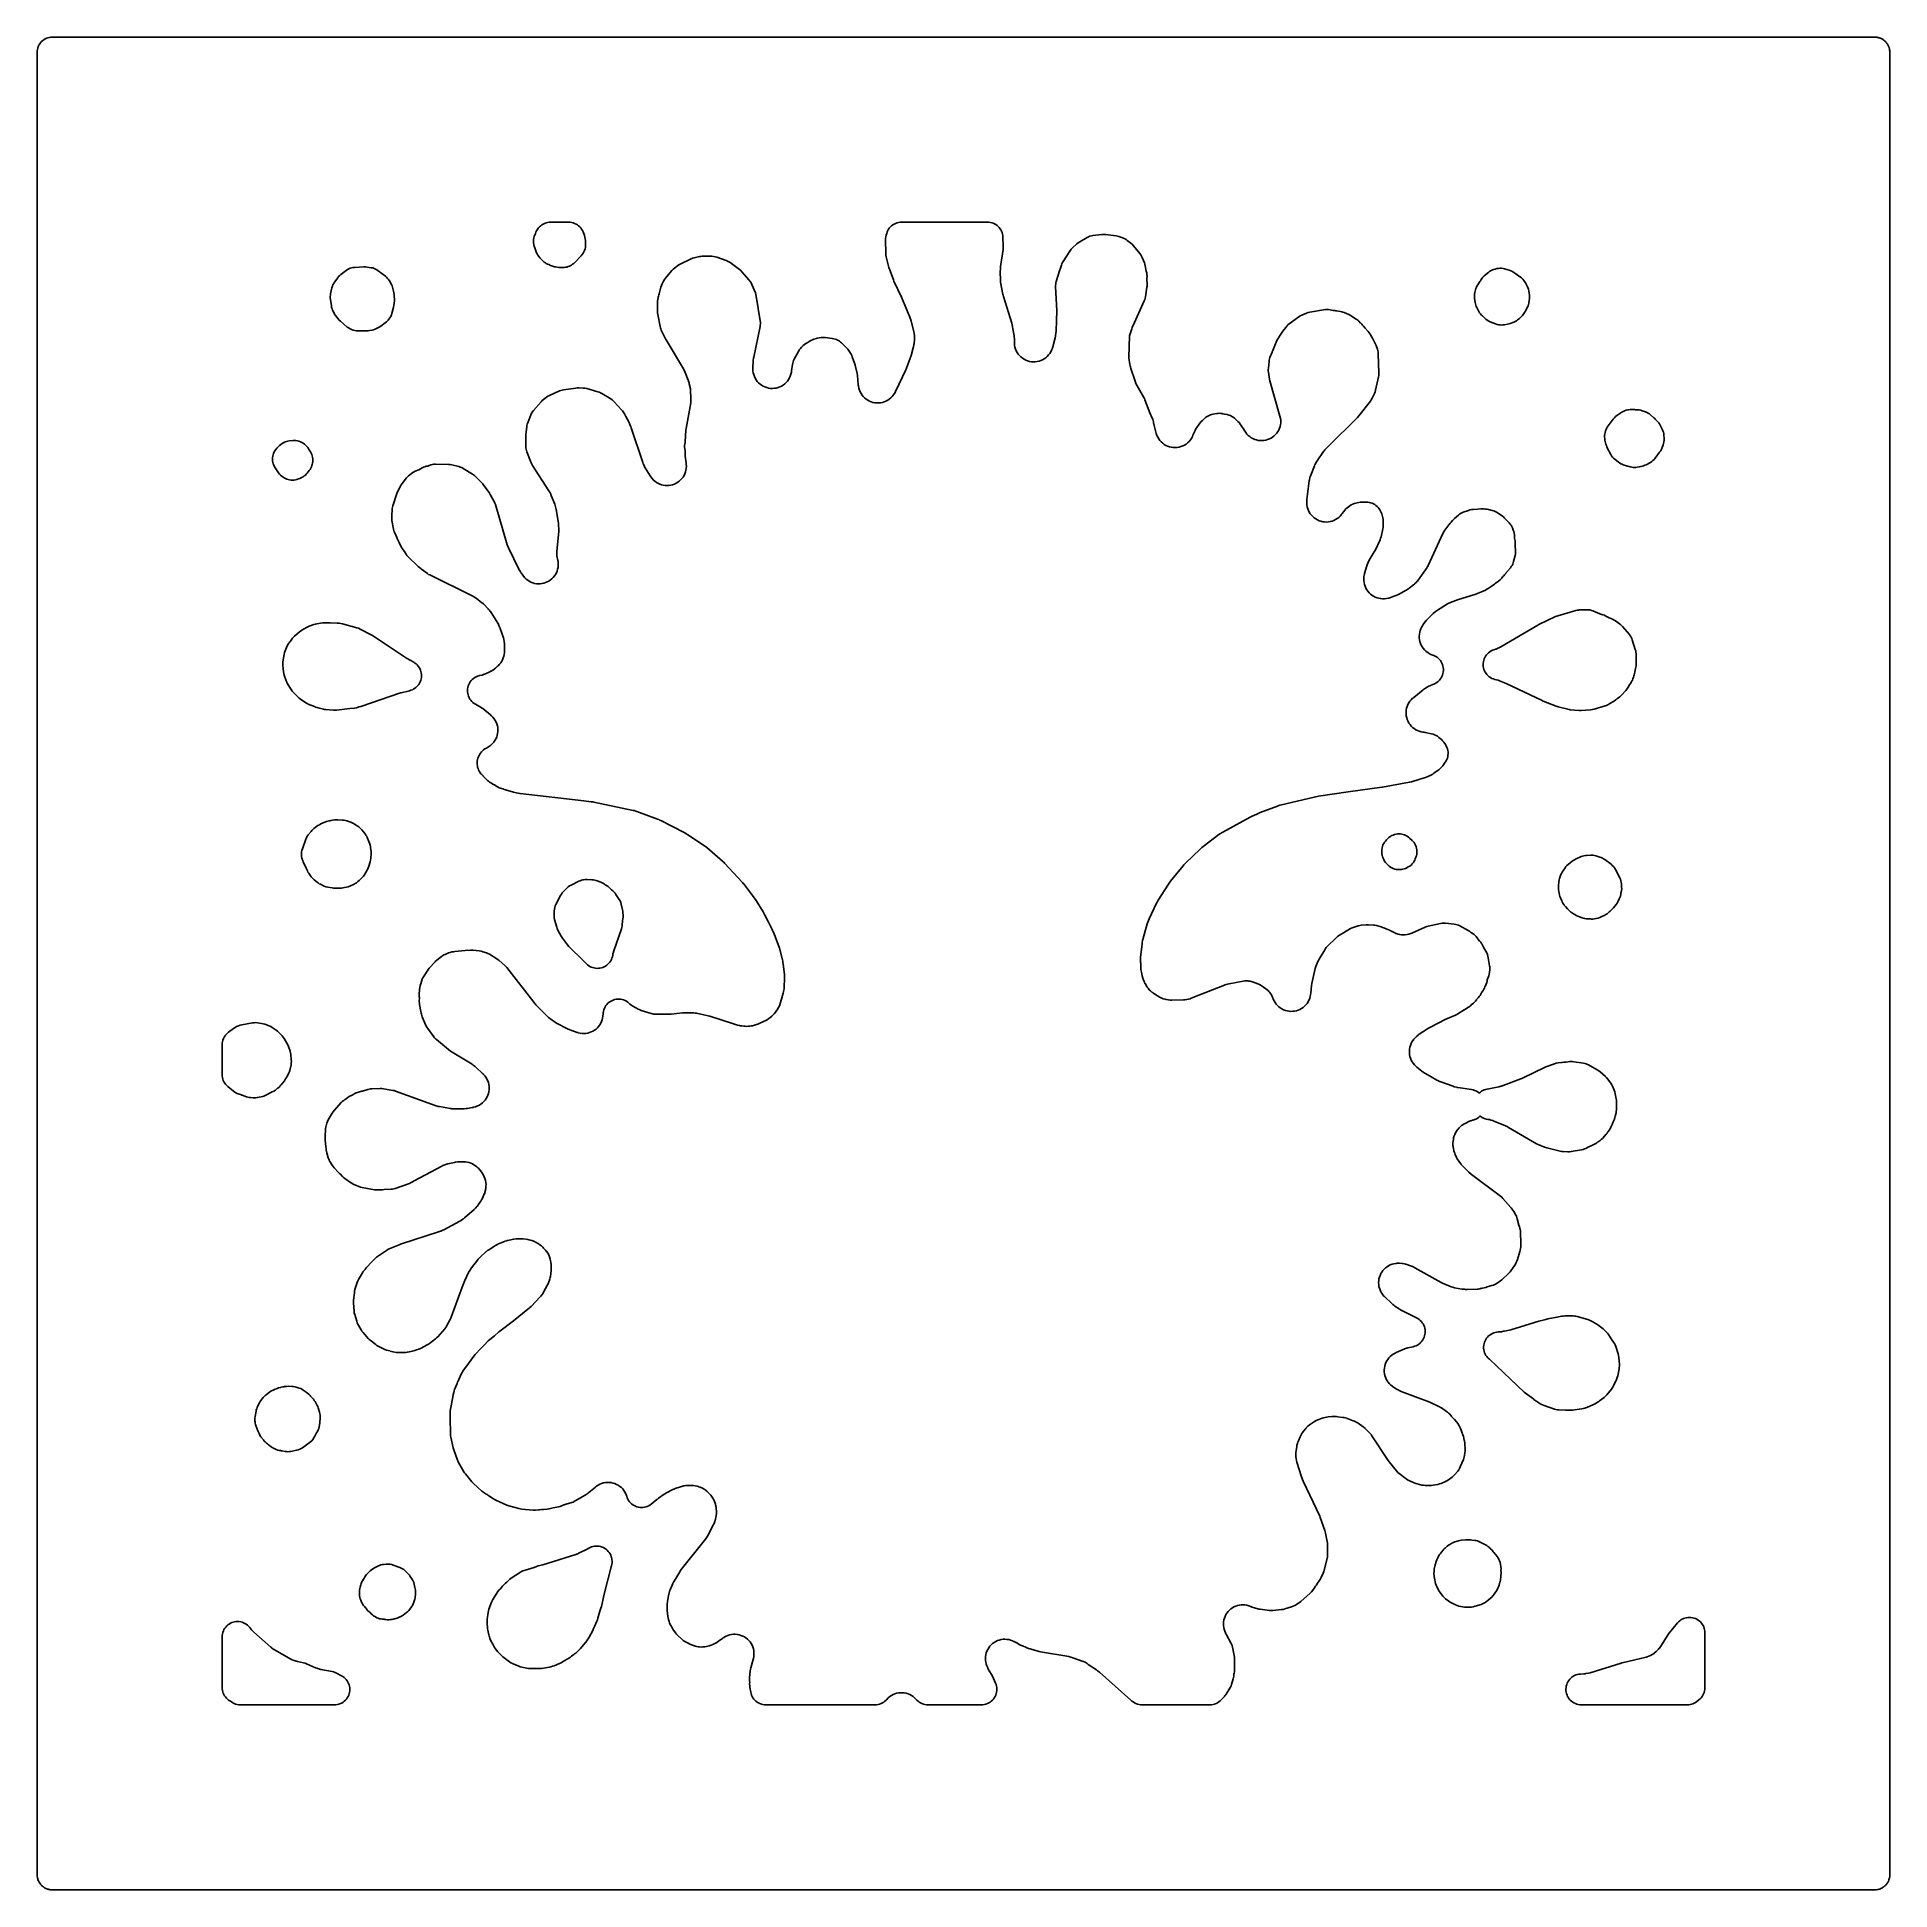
# Model space of a CAD drawing. Header units: millimetres. Extents: x 0 to 300, y 0 to 300.
import ezdxf

# ---------------------------------------------------------------- set-up
doc = ezdxf.new("R2010")
doc.units = ezdxf.units.MM
doc.layers.add('CUT', color=7, linetype='CONTINUOUS')

msp = doc.modelspace()

# ---------------------------------------------------------------- linework, layer by layer
at = {"layer": 'CUT'}
for points in [[(298.1298, 300.0985), (298.1606, 300.0917), (298.2658, 300.0653), (298.3675, 300.0397), (298.3967, 300.0302), (298.4011, 300.0286), (298.4049, 300.0272), (298.4251, 300.02), (298.4279, 300.019), (298.448, 300.0118), (298.5003, 299.9931), (298.5981, 299.958), (298.6263, 299.9456), (298.7267, 299.8981), (298.8195, 299.8542), (298.8469, 299.8388), (298.9428, 299.7813), (299.0294, 299.7293), (299.0564, 299.7105), (299.1466, 299.6436), (299.2259, 299.5847), (299.2525, 299.562), (299.336, 299.4863), (299.4072, 299.4218), (299.4334, 299.3946), (299.5093, 299.3109), (299.5715, 299.2421), (299.5971, 299.2098), (299.6647, 299.1186), (299.7174, 299.0475), (299.7419, 299.0096), (299.8008, 298.9112), (299.8436, 298.8398), (299.8663, 298.7957), (299.9151, 298.6924), (299.9163, 298.6899), (299.9489, 298.6211), (299.969, 298.5703), (299.9703, 298.5668), (299.9733, 298.5583), (299.9871, 298.5196), (299.9889, 298.5146), (299.9891, 298.5141), (300.0101, 298.4555), (300.0323, 298.3934), (300.0489, 298.3357), (300.0585, 298.2972), (300.0602, 298.2906), (300.0604, 298.2898), (300.0812, 298.2067), (300.0932, 298.1589), (300.1052, 298.0942), (300.129, 297.9335), (300.131, 297.9198), (300.1372, 297.8482), (300.15, 297.5872), (300.15, 297.0119), (300.15, 2.4114), (300.1405, 2.2186), (300.1348, 2.1042), (300.1156, 1.9747), (300.0988, 1.8619), (300.0907, 1.8295), (300.0845, 1.8049), (300.0834, 1.8004), (300.0668, 1.7343), (300.0392, 1.6243), (299.9946, 1.4997), (299.9566, 1.3937), (299.9565, 1.3935), (299.9246, 1.326), (299.9104, 1.2961), (299.8996, 1.2733), (299.8518, 1.1723), (299.7828, 1.0572), (299.7258, 0.9622), (299.6451, 0.8534), (299.5798, 0.7655), (299.5316, 0.7123), (299.5119, 0.6906), (299.4974, 0.6746), (299.4878, 0.664), (299.4152, 0.584), (299.3123, 0.4907), (299.2337, 0.4195), (299.1756, 0.3764), (299.1664, 0.3696), (299.157, 0.3626), (299.1201, 0.3353), (299.0369, 0.2736), (298.9127, 0.1992), (298.8268, 0.1477), (298.6914, 0.0837), (298.6053, 0.043), (298.457, -0.0101), (298.3747, -0.0395), (298.3087, -0.056), (298.2974, -0.0589), (298.2707, -0.0656), (298.2082, -0.0812), (298.137, -0.099), (297.935, -0.129), (297.8947, -0.135), (297.5886, -0.15), (297.0775, -0.15), (3, -0.15), (2.4114, -0.15), (2.2197, -0.1406), (2.1053, -0.135), (1.9757, -0.1157), (1.8629, -0.099), (1.8116, -0.0862), (1.8032, -0.0841), (1.7889, -0.0805), (1.7352, -0.067), (1.6252, -0.0395), (1.5241, -0.0033), (1.5123, 0.0009), (1.5061, 0.0031), (1.5006, 0.0051), (1.3944, 0.0431), (1.3265, 0.0752), (1.2828, 0.0959), (1.2757, 0.0992), (1.274, 0.1), (1.1729, 0.1479), (1.1319, 0.1724), (1.1234, 0.1776), (1.0928, 0.1959), (1.0578, 0.2169), (0.9627, 0.2738), (0.8821, 0.3336), (0.8821, 0.3337), (0.8811, 0.3344), (0.854, 0.3545), (0.7659, 0.4198), (0.7205, 0.461), (0.7179, 0.4634), (0.6943, 0.4847), (0.6645, 0.5118), (0.5844, 0.5844), (0.5323, 0.6418), (0.5165, 0.6593), (0.5038, 0.6732), (0.4911, 0.6873), (0.4198, 0.7659), (0.3356, 0.8795), (0.2738, 0.9627), (0.1994, 1.087), (0.1479, 1.1729), (0.1411, 1.1873), (0.1324, 1.2057), (0.1176, 1.2368), (0.0838, 1.3083), (0.0431, 1.3944), (-0.01, 1.5428), (-0.0395, 1.6252), (-0.0812, 1.7916), (-0.099, 1.8629), (-0.129, 2.065), (-0.135, 2.1053), (-0.15, 2.4114), (-0.15, 297.5872), (-0.135, 297.8933), (-0.099, 298.1357), (-0.0395, 298.3734), (0.0431, 298.6041), (0.1479, 298.8256), (0.2738, 299.0358), (0.4198, 299.2326), (0.5844, 299.4142), (0.7659, 299.5787), (0.9627, 299.7247), (1.1729, 299.8507), (1.3944, 299.9554), (1.6252, 300.038), (1.8629, 300.0975), (2.1053, 300.1335), (2.1994, 300.1381), (2.4114, 300.1485), (2.9627, 300.1485), (297.5886, 300.1485), (297.7814, 300.1391), (297.8873, 300.1338), (297.9201, 300.1297), (297.9503, 300.1252), (298.0254, 300.1141)], [(67.5224, 117.7738), (67.6788, 117.8054), (67.7069, 117.8105), (67.9976, 117.8502), (68.2906, 117.8651), (68.3192, 117.8653), (68.4788, 117.8632), (69.058, 117.8433), (69.2309, 117.8333), (69.2617, 117.8308), (69.5775, 117.7906), (69.8609, 117.7275), (70.1373, 117.6385), (70.4043, 117.5244), (70.6597, 117.3861), (70.9012, 117.2249), (71.1485, 117.0245), (71.1717, 117.004), (71.2983, 116.8859), (71.4389, 116.7487), (71.5788, 116.6047), (71.603, 116.5783), (71.838, 116.2939), (72.0412, 115.986), (72.0593, 115.9551), (72.1561, 115.7792), (72.2292, 115.6374), (72.3096, 115.4717), (72.3233, 115.4417), (72.4482, 115.1271), (72.5335, 114.8303), (72.5892, 114.5266), (72.6149, 114.2188), (72.6103, 113.91), (72.5721, 113.5737), (72.5668, 113.5412), (72.5325, 113.3602), (72.5129, 113.2686), (72.4686, 113.0851), (72.4599, 113.0526), (72.3441, 112.6936), (72.3322, 112.6621), (72.2608, 112.4874), (72.0439, 111.9919), (71.9631, 111.8194), (71.9479, 111.789), (71.7606, 111.4576), (71.7424, 111.4289), (71.6363, 111.2707), (71.3551, 110.8733), (71.221, 110.6952), (71.1962, 110.6643), (70.8974, 110.3337), (70.8691, 110.3059), (70.7055, 110.1545), (69.1049, 108.7589), (68.9427, 108.6252), (68.9131, 108.6022), (68.5675, 108.3633), (68.5355, 108.3437), (68.3532, 108.2391), (65.7648, 106.8492), (65.6165, 106.7738), (65.5897, 106.7609), (65.2839, 106.6301), (65.256, 106.6196), (65.0991, 106.5645), (58.7301, 104.4869), (58.5409, 104.4167), (56.9315, 103.7437), (56.6979, 103.6315), (56.4771, 103.4956), (54.8749, 102.3913), (54.6408, 102.2085), (54.4299, 101.9992), (54.1056, 101.6364), (53.2465, 100.7104), (53.0693, 100.4968), (53.0208, 100.423), (52.8671, 100.2511), (52.7086, 100.0547), (52.5708, 99.8434), (51.9582, 98.7921), (51.8325, 98.5459), (51.7347, 98.2874), (51.3788, 97.1622), (51.313, 96.9086), (51.2741, 96.6494), (51.1542, 95.4119), (51.1429, 95.2127), (51.1475, 95.0134), (51.2334, 93.6512), (51.2677, 93.3671), (51.3343, 93.0889), (51.6538, 92.026), (51.7424, 91.7791), (51.8564, 91.5428), (52.3563, 90.6322), (52.505, 90.394), (52.6794, 90.1741), (53.507, 89.2432), (53.6687, 89.0775), (53.845, 88.9274), (54.7339, 88.2392), (54.925, 88.1051), (55.1278, 87.9893), (56.0102, 87.5389), (56.2369, 87.4371), (56.4725, 87.3582), (57.0099, 87.2077), (57.0609, 87.188), (57.3062, 87.1073), (57.5585, 87.0523), (58.0294, 86.9749), (58.239, 86.9495), (58.45, 86.9419), (58.6609, 86.9521), (58.6719, 86.9531), (58.806, 86.9425), (59.0483, 86.9353), (59.2903, 86.9516), (59.3476, 86.9583), (59.5949, 86.9796), (59.8571, 87.0163), (59.8668, 87.0187), (60.1787, 87.055), (60.4271, 87.0966), (60.67, 87.1631), (61.0518, 87.2885), (61.3462, 87.3736), (61.5531, 87.4434), (61.6425, 87.4825), (61.7073, 87.5038), (61.8962, 87.5744), (62.0788, 87.66), (63.0889, 88.1843), (63.2747, 88.291), (63.4506, 88.4133), (64.4132, 89.1454), (64.6078, 89.3096), (64.7846, 89.4928), (65.9131, 90.7878), (66.0778, 90.9986), (66.2191, 91.2258), (66.8181, 92.3153), (66.9065, 92.4924), (66.9806, 92.6759), (68.147, 95.9284), (68.7695, 97.5402), (68.9764, 98.0759), (69.0746, 98.3304), (69.1919, 98.6341), (69.8014, 99.9305), (69.8949, 100.116), (69.9125, 100.1486), (70.1297, 100.5026), (70.1508, 100.533), (70.2738, 100.7005), (71.2384, 101.9405), (71.3397, 102.0652), (71.3583, 102.0871), (71.5764, 102.3227), (71.5968, 102.3429), (71.7132, 102.4536), (72.551, 103.216), (72.6639, 103.3147), (72.6844, 103.3319), (72.9216, 103.5154), (72.9435, 103.531), (73.0675, 103.6155), (73.9685, 104.2037), (74.1125, 104.2931), (74.1386, 104.3085), (74.4377, 104.4673), (74.4651, 104.4803), (74.6198, 104.5494), (75.4612, 104.9028), (75.6184, 104.9647), (75.6467, 104.9752), (75.9687, 105.0774), (75.9979, 105.0852), (76.162, 105.1254), (76.8646, 105.2806), (77.0656, 105.3192), (77.1017, 105.3252), (77.5085, 105.3693), (77.545, 105.3713), (77.7496, 105.3767), (78.3936, 105.376), (78.6188, 105.369), (78.6588, 105.3666), (79.1058, 105.3121), (79.1453, 105.3049), (79.3656, 105.2576), (79.7705, 105.1579), (79.9885, 105.0972), (80.027, 105.0852), (80.4501, 104.9249), (80.4868, 104.9084), (80.6904, 104.8094), (80.9086, 104.695), (81.0596, 104.6113), (81.0862, 104.5958), (81.3523, 104.4233), (81.5796, 104.2444), (81.8097, 104.0261), (81.8311, 104.0039), (81.9478, 103.8768), (82.2497, 103.5325), (82.3772, 103.3789), (82.3993, 103.3509), (82.6104, 103.051), (82.7728, 102.7584), (82.9032, 102.4503), (83.0095, 102.0992), (83.018, 102.0646), (83.0604, 101.8695), (83.1178, 101.5664), (83.1434, 101.4145), (83.1474, 101.3873), (83.1609, 101.2599), (83.1628, 101.0876), (83.1503, 100.1847), (83.1287, 99.8209), (83.1158, 99.6607), (83.1129, 99.6321), (83.0665, 99.3141), (83.0611, 99.2859), (83.0278, 99.1286), (82.9698, 98.8816), (82.9271, 98.7166), (82.9188, 98.6873), (82.8198, 98.39), (82.6942, 98.103), (82.6807, 98.0756), (82.6019, 97.9245), (81.9536, 96.747), (81.8725, 96.6069), (81.8575, 96.5822), (81.692, 96.3348), (81.5057, 96.1027), (81.4867, 96.0809), (81.3774, 95.9614), (79.9185, 94.4337), (79.7326, 94.2521), (79.6023, 94.1333), (79.4043, 93.965), (77.0497, 92.1003), (74.842, 90.4367), (74.6679, 90.2926), (73.9805, 89.6697), (73.2251, 89.0715), (72.9793, 88.8487), (72.3089, 88.1549), (72.1278, 87.9908), (71.8837, 87.736), (71.7582, 87.585), (70.8513, 86.6463), (70.6161, 86.3641), (69.7604, 85.1684), (69.7548, 85.161), (69.7516, 85.156), (68.8707, 83.9251), (68.7285, 83.7025), (68.6107, 83.4661), (68.215, 82.5551), (68.2118, 82.5497), (68.1044, 82.3458), (68.0162, 82.1328), (67.9404, 81.923), (67.5318, 80.9821), (67.4386, 80.7317), (67.3726, 80.4727), (67.3053, 80.1337), (67.2862, 80.0706), (67.2369, 79.8127), (67.2264, 79.7359), (66.8396, 77.7869), (66.8019, 77.5248), (66.7921, 77.2603), (66.8026, 76.6079), (66.7969, 76.5496), (66.793, 76.3553), (66.8424, 73.7754), (66.8608, 73.5385), (66.8654, 73.4693), (66.9072, 73.2213), (67.2886, 71.4937), (67.3852, 71.1648), (68.0037, 69.4941), (68.0821, 69.306), (68.1756, 69.125), (69.0213, 67.6396), (69.1351, 67.4583), (69.2639, 67.2874), (70.3242, 65.9997), (70.449, 65.8593), (70.584, 65.7286), (71.947, 64.5049), (72.0945, 64.3823), (72.2509, 64.2715), (72.4316, 64.1536), (72.5291, 64.0738), (72.7738, 63.9171), (72.9176, 63.8365), (73.802, 63.2593), (74.1187, 63.084), (74.9154, 62.7154), (75.0085, 62.6631), (75.2672, 62.537), (75.4091, 62.487), (75.9613, 62.2316), (76.1421, 62.1564), (76.3282, 62.0956), (77.9085, 61.647), (78.1528, 61.5907), (78.4014, 61.5592), (80.2392, 61.4192), (80.4257, 61.412), (80.6122, 61.4187), (81.1318, 61.4569), (81.3082, 61.454), (81.5931, 61.482), (81.6989, 61.4986), (81.9121, 61.5142), (81.931, 61.5143), (81.9933, 61.5202), (82.5505, 61.5611), (82.806, 61.5932), (83.0567, 61.6513), (83.5158, 61.783), (84.0643, 61.8689), (84.3396, 61.9281), (84.6066, 62.0178), (85.2259, 62.2657), (85.2807, 62.279), (85.5259, 62.3518), (85.5888, 62.3777), (86.5147, 62.6433), (86.7125, 62.7091), (86.9042, 62.7911), (87.0883, 62.8889), (88.6782, 63.8195), (88.8437, 63.9253), (89.0003, 64.0438), (90.3321, 65.1357), (90.4778, 65.2493), (90.5046, 65.2691), (90.7888, 65.4585), (91.0638, 65.6048), (91.352, 65.7231), (91.6504, 65.8124), (91.9563, 65.8717), (92.2665, 65.9004), (92.578, 65.8983), (92.8877, 65.8654), (93.1927, 65.802), (93.49, 65.7088), (93.7765, 65.5866), (94.0496, 65.4366), (94.3064, 65.2604), (94.5446, 65.0596), (94.7618, 64.8362), (94.9557, 64.5924), (95.1246, 64.3307), (95.2668, 64.0535), (95.3809, 63.7636), (95.4135, 63.6482), (95.4924, 63.4142), (95.594, 63.1891), (95.7173, 62.9751), (95.8612, 62.7743), (96.0241, 62.5887), (96.2046, 62.4201), (96.4008, 62.2701), (96.6109, 62.1402), (96.8328, 62.0316), (97.0643, 61.9455), (97.3031, 61.8827), (97.547, 61.8437), (97.7936, 61.829), (98.0404, 61.8387), (98.285, 61.8727), (98.5251, 61.9306), (98.7583, 62.012), (98.9823, 62.116), (99.195, 62.2416), (99.3943, 62.3875), (100.2973, 63.1203), (100.3362, 63.1439), (100.5285, 63.2876), (100.5744, 63.3255), (101.4956, 63.971), (102.548, 64.572), (102.7058, 64.6573), (102.7344, 64.6718), (103.0613, 64.8191), (103.0912, 64.8309), (103.2596, 64.8926), (104.1473, 65.1943), (104.3169, 65.2475), (104.3474, 65.2563), (104.6653, 65.3316), (104.9889, 65.3766), (105.0206, 65.3794), (105.1979, 65.3913), (105.7229, 65.414), (105.8901, 65.4175), (105.92, 65.4174), (106.2272, 65.4033), (106.5052, 65.3655), (106.8049, 65.297), (106.8338, 65.289), (106.994, 65.241), (107.1215, 65.1996), (107.3115, 65.1323), (107.3451, 65.1194), (107.6832, 64.9679), (107.975, 64.7974), (108.2729, 64.5772), (108.3007, 64.5543), (108.4526, 64.4218), (108.6596, 64.2314), (108.7975, 64.0978), (108.8215, 64.0734), (109.0552, 63.8092), (109.2608, 63.5226), (109.2793, 63.4938), (109.3789, 63.3297), (109.4377, 63.2269), (109.5119, 63.0908), (109.5246, 63.0662), (109.6452, 62.8081), (109.7441, 62.541), (109.7526, 62.5146), (109.7973, 62.3663), (109.8207, 62.2826), (109.8592, 62.1323), (109.8656, 62.1052), (109.8816, 62.0213), (109.8918, 61.9054), (109.9479, 61.0472), (109.9547, 60.8871), (109.9176, 60.495), (109.9116, 60.456), (109.8713, 60.2385), (109.8221, 60.0102), (109.7843, 59.8518), (109.7769, 59.8236), (109.6886, 59.5374), (109.5758, 59.2599), (109.5637, 59.2334), (109.4926, 59.0868), (108.6269, 57.3956), (108.5371, 57.2306), (108.5204, 57.2015), (108.3167, 56.8861), (108.2972, 56.8589), (108.1837, 56.7092), (104.2429, 51.7702), (104.1212, 51.6041), (104.0136, 51.4286), (103.3885, 50.3076), (103.0185, 49.7582), (102.8765, 49.5199), (102.7619, 49.2673), (102.65, 48.9796), (102.5402, 48.7532), (102.4459, 48.4846), (102.4291, 48.4112), (102.3603, 48.2339), (102.2847, 48.0082), (102.2309, 47.7763), (102.0283, 46.6639), (102.0002, 46.4639), (101.9883, 46.2622), (101.9702, 45.287), (101.9801, 45.0131), (102.02, 44.742), (102.0522, 44.5836), (102.0802, 44.2195), (102.1154, 43.9514), (102.1794, 43.6886), (102.2837, 43.3428), (102.3649, 43.1145), (102.4678, 42.8951), (102.5914, 42.6866), (102.6981, 42.5252), (102.7823, 42.3478), (102.9107, 42.1347), (103.3246, 41.5195), (103.5033, 41.285), (103.7084, 41.0732), (104.35, 40.4844), (104.5874, 40.2918), (104.8466, 40.1297), (105.0688, 40.0089), (105.078, 40.0026), (105.2839, 39.8887), (105.3145, 39.8754), (105.527, 39.7599), (105.5615, 39.7433), (105.6452, 39.6983), (105.7143, 39.6701), (105.7567, 39.6498), (105.819, 39.6274), (105.8914, 39.5979), (106.5745, 39.3608), (106.7745, 39.3006), (106.9788, 39.2574), (107.1859, 39.2313), (107.2081, 39.2295), (107.4596, 39.2211), (107.7106, 39.2382), (107.8936, 39.2693), (108.0611, 39.2751), (108.3637, 39.3231), (108.8018, 39.4204), (109.095, 39.5046), (109.3757, 39.6239), (109.3979, 39.635), (109.4739, 39.6638), (109.6885, 39.7695), (109.776, 39.8237), (109.8537, 39.8624), (110.0836, 39.9928), (110.2986, 40.1467), (110.4346, 40.2678), (110.6672, 40.4275), (110.7709, 40.489), (110.9215, 40.602), (111.042, 40.6847), (111.1963, 40.7851), (111.2243, 40.8024), (111.5207, 40.9656), (111.8044, 41.0873), (112.0987, 41.1806), (112.4006, 41.2445), (112.7075, 41.2786), (113.0161, 41.2824), (113.3237, 41.2559), (113.6272, 41.1994), (113.9237, 41.1134), (114.2103, 40.9988), (114.4843, 40.8566), (114.743, 40.6882), (114.984, 40.4953), (115.2049, 40.2797), (115.4036, 40.0434), (115.5782, 39.7888), (115.727, 39.5183), (115.8485, 39.2346), (115.9417, 38.9403), (116.0055, 38.6382), (116.0394, 38.3314), (116.0431, 38.0227), (116.0165, 37.7152), (115.9544, 37.3826), (115.9468, 37.3506), (115.8998, 37.1726), (115.5178, 35.8579), (115.4613, 35.6204), (115.4281, 35.3786), (115.3272, 34.2258), (115.3177, 33.9932), (115.3299, 33.7606), (115.351, 33.5482), (115.3406, 33.1775), (115.3462, 32.9258), (115.3771, 32.676), (115.5099, 31.9184), (115.5652, 31.6752), (115.6444, 31.4387), (115.7468, 31.2112), (115.8713, 30.9952), (116.0168, 30.7925), (116.1817, 30.6054), (116.3645, 30.4357), (116.5632, 30.285), (116.776, 30.1549), (117.0006, 30.0466), (117.235, 29.9612), (117.4767, 29.8996), (117.7233, 29.8624), (117.9724, 29.85), (117.9823, 29.85), (118.0063, 29.85), (135.1037, 29.85), (135.5308, 29.85), (135.6609, 29.85), (135.9092, 29.8624), (136.155, 29.8993), (136.396, 29.9605), (136.6296, 30.0453), (136.8537, 30.1529), (137.066, 30.2822), (137.2645, 30.432), (137.447, 30.6007), (137.5704, 30.7399), (137.5718, 30.7415), (137.811, 30.9859), (138.0503, 31.1861), (138.3082, 31.3616), (138.5822, 31.5107), (138.8697, 31.6319), (139.1677, 31.7241), (139.4734, 31.7862), (139.7838, 31.8178), (140.0958, 31.8184), (140.4063, 31.7881), (140.7122, 31.7273), (141.0107, 31.6364), (141.2986, 31.5163), (141.5733, 31.3684), (141.8319, 31.1939), (142.072, 30.9947), (142.2965, 30.7672), (142.4511, 30.5942), (142.6334, 30.4268), (142.8313, 30.2784), (143.043, 30.1502), (143.2663, 30.0435), (143.499, 29.9595), (143.7389, 29.8989), (143.9836, 29.8622), (144.2307, 29.85), (144.4889, 29.85), (152.7169, 29.85), (152.9, 29.85), (153.1479, 29.8623), (153.3934, 29.8992), (153.634, 29.9602), (153.8674, 30.0448), (154.0913, 30.1521), (154.3034, 30.2811), (154.5016, 30.4305), (154.6841, 30.5988), (154.849, 30.7843), (154.9947, 30.9853), (155.1197, 31.1998), (155.2228, 31.4256), (155.303, 31.6605), (155.3595, 31.9023), (155.3918, 32.1484), (155.3995, 32.3965), (155.3826, 32.6442), (155.3412, 32.8889), (155.2757, 33.1284), (155.1868, 33.3602), (154.6808, 34.5056), (154.545, 34.7695), (154.0224, 35.6518), (153.9323, 35.8129), (153.9169, 35.842), (153.7735, 36.1495), (153.671, 36.4415), (153.5976, 36.7422), (153.5541, 37.0486), (153.541, 37.3578), (153.5583, 37.6668), (153.6059, 37.9727), (153.6834, 38.2723), (153.7899, 38.5629), (153.9245, 38.8416), (154.0858, 39.1057), (154.2723, 39.3527), (154.4822, 39.5802), (154.7134, 39.7859), (154.9638, 39.9679), (155.2308, 40.1244), (155.5119, 40.2539), (155.8043, 40.3552), (156.1053, 40.4272), (156.4119, 40.4693), (156.7212, 40.481), (157.0302, 40.4623), (157.3357, 40.4133), (157.635, 40.3345), (157.953, 40.2163), (157.9876, 40.2014), (158.1301, 40.1368), (158.168, 40.1186), (158.2105, 40.0987), (158.4863, 39.9729), (158.5136, 39.9573), (158.5476, 39.94), (158.7935, 39.7769), (159.0041, 39.6515), (159.2259, 39.5474), (159.7096, 39.3488), (159.7579, 39.3242), (159.9676, 39.2293), (160.1729, 39.1585), (160.5417, 39.007), (160.7788, 38.9232), (160.9495, 38.8817), (162.2373, 38.515), (162.491, 38.4569), (167.0598, 37.6576), (167.2169, 37.6266), (167.2449, 37.6204), (167.5546, 37.5385), (167.5819, 37.53), (167.7339, 37.4792), (169.2458, 36.9374), (169.3963, 36.8798), (169.423, 36.8689), (169.6922, 36.7454), (169.8748, 36.6419), (170.0562, 36.5249), (170.0766, 36.5117), (170.123, 36.4817), (170.2274, 36.4143), (171.5447, 35.5094), (171.7311, 35.3728), (171.8547, 35.2761), (172.0323, 35.1282), (177.1238, 30.6155), (177.3089, 30.4665), (177.4959, 30.3301), (177.7158, 30.1868), (177.9494, 30.0673), (178.1943, 29.973), (178.4478, 29.9049), (178.7069, 29.8638), (178.969, 29.85), (179.067, 29.85), (179.1275, 29.85), (189.8923, 29.85), (189.9133, 29.85), (189.9399, 29.85), (190.1981, 29.8634), (190.4536, 29.9034), (190.7036, 29.9695), (190.9454, 30.0611), (191.1765, 30.1773), (191.3943, 30.3166), (191.5966, 30.4777), (191.7811, 30.6589), (192.1296, 31.0383), (192.2797, 31.2179), (192.3268, 31.2865), (192.4136, 31.3867), (192.557, 31.5901), (193.1545, 32.5342), (193.263, 32.7234), (193.3546, 32.9214), (193.4286, 33.1266), (193.7251, 34.0773), (193.7815, 34.2911), (193.8189, 34.5091), (193.8368, 34.7296), (193.8392, 34.7947), (193.8773, 34.9766), (193.9032, 35.1914), (193.9104, 35.4076), (193.9002, 36.4476), (193.9303, 37.2657), (193.9234, 37.5661), (193.8804, 37.8636), (193.6027, 39.2076), (193.5386, 39.4539), (193.4498, 39.6924), (193.3372, 39.9206), (192.6227, 41.2004), (192.59, 41.2611), (192.5767, 41.2838), (192.5598, 41.3135), (192.4859, 41.4538), (192.4666, 41.4918), (192.4646, 41.4959), (192.3302, 41.8035), (192.2355, 42.0948), (192.1696, 42.3938), (192.1331, 42.6979), (192.1263, 43.0041), (192.1493, 43.3095), (192.202, 43.6112), (192.2837, 43.9063), (192.3938, 44.1921), (192.5311, 44.4659), (192.6944, 44.725), (192.8822, 44.9669), (193.0926, 45.1895), (193.3236, 45.3905), (193.5731, 45.5681), (193.8387, 45.7206), (194.1178, 45.8466), (194.4079, 45.9448), (194.7062, 46.0143), (195.0098, 46.0545), (195.3159, 46.0649), (195.6215, 46.0455), (195.9238, 45.9965), (196.22, 45.9184), (196.5346, 45.8015), (196.5647, 45.7887), (196.7585, 45.7001), (196.7592, 45.7018), (196.9225, 45.6315), (197.1441, 45.5597), (197.6916, 45.4102), (197.8796, 45.3666), (198.0704, 45.3376), (199.6138, 45.1638), (199.8646, 45.1483), (200.1157, 45.158), (201.5374, 45.2848), (201.7997, 45.3223), (202.0566, 45.3874), (203.178, 45.7356), (203.4477, 45.8367), (203.704, 45.9682), (204.2749, 46.304), (204.4823, 46.4403), (204.6752, 46.5965), (206.201, 47.9628), (206.4124, 48.1764), (206.5967, 48.4137), (206.8831, 48.8324), (206.9407, 48.9011), (207.0744, 49.0755), (207.1923, 49.2611), (207.2768, 49.408), (207.7598, 50.114), (207.8684, 50.2877), (207.9624, 50.4697), (208.3028, 51.2001), (208.3979, 51.4344), (208.4688, 51.6771), (208.9199, 53.5724), (208.9683, 53.8396), (208.9875, 54.1106), (209.0112, 55.5681), (209.0033, 55.8113), (208.9718, 56.0527), (208.6757, 57.6935), (208.6307, 57.8949), (208.5692, 58.092), (207.8185, 60.1894), (207.7261, 60.4128), (205.033, 66.1268), (204.9287, 66.3701), (204.8638, 66.5375), (204.7769, 66.7875), (204.0398, 69.1768), (203.9823, 69.384), (203.9732, 69.4212), (203.8943, 69.8437), (203.8894, 69.8817), (203.8865, 69.9119), (203.8859, 69.9224), (203.8853, 69.9339), (203.8827, 69.9833), (203.8602, 70.4116), (203.8742, 70.7643), (203.8777, 70.8008), (203.9027, 71.0047), (204.0115, 71.7273), (204.0389, 71.8861), (204.0444, 71.9144), (204.1135, 72.2025), (204.207, 72.4836), (204.2173, 72.5106), (204.2779, 72.6599), (204.5474, 73.2846), (204.6002, 73.3994), (204.8526, 73.8489), (204.9729, 74.0264), (204.9918, 74.0516), (205.1009, 74.1904), (205.4612, 74.6272), (205.5765, 74.7605), (205.5976, 74.7838), (205.8263, 75.0133), (206.0755, 75.2202), (206.1006, 75.2392), (206.2438, 75.342), (206.7285, 75.6729), (206.865, 75.7619), (206.8898, 75.7773), (207.151, 75.9241), (207.4239, 76.0477), (207.451, 76.0586), (207.6035, 76.116), (208.1312, 76.3017), (208.3488, 76.3708), (208.3879, 76.382), (208.8335, 76.48), (208.8736, 76.4863), (209.1002, 76.5148), (209.7145, 76.5732), (209.9346, 76.5875), (209.9738, 76.589), (210.4144, 76.5789), (210.4535, 76.5757), (210.6726, 76.5512), (211.4559, 76.4404), (211.6687, 76.4041), (211.7064, 76.3965), (212.1239, 76.2874), (212.1605, 76.2755), (212.3638, 76.2031), (213.1543, 75.8957), (213.3463, 75.8149), (213.3801, 75.7995), (213.7492, 75.6064), (213.7811, 75.5874), (213.957, 75.4758), (214.7671, 74.9297), (214.9519, 74.7968), (214.984, 74.7722), (215.0543, 74.7112), (215.7935, 73.953), (215.9152, 73.822), (215.9364, 73.7981), (216.1074, 73.5854), (216.1168, 73.5723), (216.1977, 73.4544), (218.8411, 69.4395), (218.9874, 69.2396), (220.1964, 67.7487), (220.3964, 67.53), (220.6208, 67.3365), (221.7196, 66.4973), (221.9456, 66.3434), (222.1871, 66.2152), (223.0513, 65.8153), (223.2892, 65.7197), (223.5355, 65.649), (224.2965, 65.4722), (224.5497, 65.4269), (224.8062, 65.4079), (225.5702, 65.3908), (225.8334, 65.3987), (226.0944, 65.4343), (226.875, 65.5831), (227.1413, 65.6492), (227.3987, 65.7441), (228.0939, 66.0445), (228.3502, 66.1731), (228.59, 66.3303), (229.1819, 66.7686), (229.3919, 66.9426), (229.5816, 67.1384), (230.109, 67.7457), (230.2684, 67.9497), (230.4059, 68.169), (230.5199, 68.4015), (231.0284, 69.5899), (231.108, 69.8019), (231.168, 70.0204), (231.2081, 70.2433), (231.2714, 70.7184), (231.2929, 71.0078), (231.2808, 71.2978), (231.277, 71.3352), (231.2899, 71.5236), (231.2761, 71.8132), (231.2402, 72.1516), (231.2336, 72.333), (231.1956, 72.5966), (231.1803, 72.6568), (231.1631, 72.7676), (231.1052, 72.9932), (231.0862, 73.1199), (231.027, 73.3559), (230.9451, 73.585), (230.7669, 74.016), (230.6517, 74.3848), (230.5651, 74.6198), (230.4555, 74.845), (230.2701, 75.1817), (230.2606, 75.2014), (230.1155, 75.4345), (229.9457, 75.6503), (229.5568, 76.0922), (229.1141, 76.605), (229.0226, 76.6992), (228.7659, 76.9909), (228.6233, 77.1401), (228.4689, 77.277), (228.3037, 77.4007), (227.4844, 77.9629), (227.3248, 78.0637), (227.1581, 78.1522), (225.7966, 78.8106), (225.5888, 78.8997), (220.9205, 80.6566), (220.7276, 80.7354), (220.6936, 80.7504), (220.3225, 80.9395), (220.2903, 80.9582), (220.1132, 81.0679), (219.6865, 81.3488), (219.5368, 81.4527), (219.5106, 81.4719), (219.2501, 81.6822), (219.0323, 81.8963), (218.8362, 82.1305), (218.6638, 82.3826), (218.5166, 82.6502), (218.3961, 82.9308), (218.3034, 83.2219), (218.2393, 83.5205), (218.2046, 83.8239), (218.1994, 84.1293), (218.2239, 84.4338), (218.2778, 84.7344), (218.3606, 85.0284), (218.4715, 85.313), (218.6095, 85.5854), (218.7733, 85.8432), (218.9613, 86.0839), (219.1718, 86.3052), (219.4027, 86.5051), (219.652, 86.6816), (219.9427, 86.8476), (219.9717, 86.8624), (220.136, 86.941), (221.2477, 87.4399), (221.4228, 87.5132), (221.4544, 87.5255), (221.8144, 87.6451), (221.8471, 87.6541), (222.0312, 87.7001), (222.8739, 87.888), (223.1117, 87.9535), (223.3418, 88.0421), (223.5621, 88.1529), (223.7704, 88.2849), (223.9647, 88.4367), (224.1431, 88.607), (224.3038, 88.794), (224.4453, 88.9959), (224.5663, 89.2108), (224.6655, 89.4366), (224.742, 89.671), (224.795, 89.9118), (224.824, 90.1567), (224.8287, 90.4032), (224.8092, 90.6491), (224.7655, 90.8917), (224.6981, 91.129), (224.6077, 91.3584), (224.4951, 91.5778), (224.3615, 91.785), (224.2081, 91.9781), (224.0364, 92.1551), (223.8481, 92.3143), (223.645, 92.4542), (223.4292, 92.5734), (221.1616, 93.6836), (221.0319, 93.7503), (221.0089, 93.7627), (220.7577, 93.9109), (220.7357, 93.925), (220.6147, 94.0064), (219.9304, 94.4855), (219.7208, 94.6435), (219.5824, 94.7556), (219.3843, 94.9279), (218.3407, 95.9019), (218.2112, 96.0288), (218.1886, 96.052), (217.9681, 96.3018), (217.7899, 96.5481), (217.6362, 96.8104), (217.5087, 97.0864), (217.4083, 97.3733), (217.3362, 97.6687), (217.2928, 97.9696), (217.2788, 98.2732), (217.2941, 98.5768), (217.3387, 98.8776), (217.4121, 99.1726), (217.5136, 99.4591), (217.6424, 99.7345), (217.7971, 99.9962), (217.9763, 100.2417), (218.1785, 100.4688), (218.4016, 100.6753), (218.6436, 100.8593), (218.9022, 101.019), (219.1751, 101.1531), (219.4596, 101.2601), (219.7531, 101.3392), (220.0817, 101.3945), (220.1139, 101.3983), (220.2944, 101.4153), (220.3011, 101.4158), (220.4824, 101.424), (220.5148, 101.4247), (220.6524, 101.421), (220.6669, 101.42), (221.0905, 101.3806), (221.1999, 101.367), (221.4759, 101.3051), (221.5071, 101.2965), (221.6809, 101.2441), (222.4453, 100.9929), (222.6152, 100.9325), (222.6453, 100.921), (222.9754, 100.7761), (223.0043, 100.7617), (223.1638, 100.6775), (227.3931, 98.3128), (227.6566, 98.1851), (229.0503, 97.6079), (229.2989, 97.52), (229.5554, 97.4588), (230.7566, 97.2383), (231.0189, 97.2044), (231.2134, 97.1999), (231.3641, 97.1789), (231.6431, 97.1714), (233.2329, 97.2173), (233.4639, 97.2347), (233.6923, 97.2734), (233.8137, 97.2998), (233.8881, 97.3114), (234.0674, 97.355), (234.3789, 97.4228), (234.6308, 97.4916), (234.8717, 97.5853), (235.651, 97.8095), (235.8788, 97.887), (236.098, 97.9861), (236.3067, 98.1058), (237.0569, 98.5855), (237.2521, 98.7238), (237.4331, 98.8802), (238.2464, 99.6537), (238.4221, 99.8387), (238.578, 100.0407), (239.4445, 101.2903), (239.5836, 101.5155), (239.6981, 101.7542), (239.7868, 102.0037), (240.1705, 103.2968), (240.2262, 103.5224), (240.227, 103.5274), (240.2435, 103.5836), (240.2892, 103.8245), (240.311, 104.0686), (240.3471, 104.963), (240.3392, 105.2863), (240.2912, 105.8231), (240.295, 106.22), (240.287, 106.4453), (240.2587, 106.6689), (240.2104, 106.889), (240.1716, 107.0342), (240.1643, 107.0857), (240.099, 107.343), (240.0294, 107.5667), (239.7416, 108.6439), (239.6803, 108.8407), (239.6029, 109.0317), (239.5101, 109.2158), (239.1758, 109.8156), (239.0412, 110.0305), (238.8856, 110.2308), (238.8035, 110.326), (238.7328, 110.4106), (238.7017, 110.4441), (237.4136, 111.9384), (237.2235, 112.1359), (237.0129, 112.3115), (232.3488, 115.7836), (232.2342, 115.8723), (232.214, 115.8886), (231.9957, 116.079), (231.9768, 116.0968), (231.8734, 116.1982), (230.8113, 117.2796), (230.6722, 117.4292), (230.6481, 117.4566), (230.3954, 117.7773), (230.3744, 117.8071), (230.2615, 117.9774), (230.021, 118.3625), (229.9092, 118.5538), (229.8903, 118.5884), (229.7016, 118.9889), (229.687, 119.0255), (229.6107, 119.2335), (229.5233, 119.4955), (229.4728, 119.6593), (229.4644, 119.6888), (229.3924, 119.9954), (229.3487, 120.3074), (229.3458, 120.3379), (229.3337, 120.5088), (229.3263, 120.6639), (229.322, 120.847), (229.322, 120.8797), (229.3388, 121.216), (229.3883, 121.549), (229.3947, 121.5811), (229.4274, 121.7266), (229.4781, 121.9078), (229.4889, 121.9427), (229.6243, 122.3051), (229.7995, 122.6499), (229.8183, 122.6824), (229.9098, 122.8303), (230.0259, 122.9958), (230.0494, 123.0272), (230.3429, 123.3733), (230.3709, 123.4025), (230.5329, 123.5616), (230.5976, 123.6215), (230.7297, 123.738), (230.7538, 123.7582), (230.8298, 123.8164), (231.1001, 123.976), (231.1271, 123.9903), (231.2799, 124.067), (232.03, 124.4223), (232.178, 124.4886), (232.2047, 124.4998), (232.484, 124.6037), (232.5803, 124.6303), (232.8104, 124.706), (232.8849, 124.7388), (233.0177, 124.7898), (233.2403, 124.9018), (233.4506, 125.0354), (233.6466, 125.1893), (233.7347, 125.2739), (233.8745, 125.1635), (234.0792, 125.0321), (234.2957, 124.9211), (234.522, 124.8318), (234.7559, 124.7648), (234.9952, 124.7209), (235.2253, 124.6902), (235.4925, 124.6305), (235.7785, 124.5398), (235.806, 124.5298), (235.958, 124.4704), (237.7267, 123.7352), (237.95, 123.6337), (238.0992, 123.5599), (238.3153, 123.444), (242.8897, 120.7958), (243.1601, 120.6604), (244.1649, 120.2312), (244.3572, 120.1582), (244.5548, 120.1013), (246.7003, 119.5782), (246.9383, 119.5323), (247.1797, 119.5096), (247.9384, 119.4754), (248.2156, 119.4783), (248.4908, 119.5118), (250.1752, 119.8127), (250.404, 119.8648), (250.627, 119.9381), (250.8421, 120.032), (251.0349, 120.1272), (251.1346, 120.1675), (252.0662, 120.5891), (252.2926, 120.7058), (252.5059, 120.8449), (252.66, 120.9569), (252.8344, 121.0822), (252.8543, 121.0982), (253.1748, 121.3312), (253.3681, 121.4871), (253.545, 121.6613), (254.1633, 122.3339), (254.3148, 122.5152), (254.4485, 122.7101), (254.5248, 122.8333), (254.6638, 123.0127), (254.796, 123.2239), (254.9065, 123.4472), (254.9108, 123.457), (254.9169, 123.4669), (255.0366, 123.6835), (255.1342, 123.9109), (255.2907, 124.3314), (255.4916, 124.7939), (255.5776, 125.0216), (255.6411, 125.2565), (255.7545, 125.7758), (255.7957, 126.0239), (255.8119, 126.2748), (255.8148, 126.4874), (255.817, 126.5043), (255.8247, 126.7636), (255.8209, 126.93), (255.8299, 127.5853), (255.8218, 127.8238), (255.7911, 128.0604), (255.6414, 128.8961), (255.5727, 129.1819), (255.4709, 129.4577), (255.189, 130.102), (255.0577, 130.3602), (254.8975, 130.6015), (254.3566, 131.3214), (254.2078, 131.5013), (254.0428, 131.6666), (253.1923, 132.4426), (252.966, 132.6261), (252.7199, 132.782), (251.3215, 133.5575), (251.1235, 133.6562), (250.9175, 133.7369), (250.7052, 133.7991), (250.4883, 133.8423), (248.9408, 134.0799), (248.7253, 134.1035), (248.5086, 134.1083), (248.2923, 134.0943), (247.6637, 134.0262), (247.3153, 134.0042), (247.0277, 133.9691), (246.9399, 133.9479), (246.358, 133.8849), (246.0619, 133.8346), (245.7739, 133.7493), (244.3945, 133.2484), (244.1519, 133.1456), (240.7271, 131.4754), (240.5768, 131.4062), (240.4737, 131.3614), (240.3205, 131.2989), (237.49, 130.2158), (237.3312, 130.1591), (237.3025, 130.1496), (236.978, 130.0578), (236.9487, 130.0509), (236.7836, 130.0161), (234.865, 129.656), (234.6284, 129.5995), (234.3983, 129.5203), (234.1771, 129.4191), (233.9667, 129.2969), (233.7692, 129.1549), (233.5956, 129.0023), (233.4819, 129.0945), (233.2737, 129.2313), (233.0529, 129.3467), (232.8216, 129.4396), (232.5823, 129.509), (232.3372, 129.5542), (232.3232, 129.5561), (230.1303, 129.8919), (229.9475, 129.9246), (229.915, 129.9312), (229.5555, 130.0234), (229.5238, 130.0332), (229.3478, 130.0926), (227.3378, 130.8265), (227.1968, 130.8812), (227.1717, 130.8915), (226.897, 131.0177), (226.8729, 131.03), (226.7395, 131.1014), (224.8707, 132.1501), (224.7258, 132.2358), (224.7002, 132.2517), (224.4227, 132.442), (224.3987, 132.4601), (224.2666, 132.5645), (223.474, 133.2198), (223.337, 133.3389), (223.3131, 133.3607), (223.0777, 133.5971), (222.8849, 133.8326), (222.7157, 134.0856), (222.5718, 134.3537), (222.4545, 134.6345), (222.3648, 134.9254), (222.3037, 135.2235), (222.2717, 135.5262), (222.2691, 135.8305), (222.2959, 136.1337), (222.3519, 136.4328), (222.4366, 136.7251), (222.5491, 137.0079), (222.6884, 137.2785), (222.8691, 137.5589), (222.8879, 137.5853), (222.9971, 137.7303), (223.1217, 137.8798), (223.1446, 137.9059), (223.3943, 138.1619), (223.6692, 138.3907), (223.697, 138.4115), (223.8559, 138.5239), (225.0518, 139.3251), (225.2404, 139.4435), (225.3708, 139.52), (225.5662, 139.627), (228.1787, 140.9587), (229.7533, 141.6304), (229.9342, 141.7164), (230.1077, 141.8165), (231.1361, 142.4663), (231.2035, 142.5006), (231.4215, 142.626), (231.6259, 142.7726), (231.645, 142.7879), (231.7435, 142.8501), (231.9514, 142.9968), (232.1434, 143.1639), (232.2687, 143.2847), (232.641, 143.5814), (232.8199, 143.7383), (232.9829, 143.9115), (233.1288, 144.0994), (233.1608, 144.1449), (233.2697, 144.25), (233.439, 144.4302), (233.5897, 144.6263), (233.7202, 144.8363), (233.9975, 145.3358), (234.1972, 145.6199), (234.322, 145.8165), (234.428, 146.0238), (234.5143, 146.2401), (234.5388, 146.3108), (234.5919, 146.4065), (234.7145, 146.66), (234.8078, 146.9257), (234.8706, 147.2002), (234.8941, 147.3383), (235.1151, 147.9773), (235.195, 148.2617), (235.2408, 148.5536), (235.2851, 149.0117), (235.2966, 149.2239), (235.29, 149.4364), (235.2654, 149.6475), (235.0599, 150.9316), (235.0017, 151.1999), (234.9144, 151.4602), (234.7992, 151.7094), (234.3506, 152.5538), (234.1872, 152.8776), (234.0575, 153.1043), (234.0352, 153.1353), (233.9732, 153.2396), (233.8312, 153.4334), (233.6713, 153.6126), (233.6484, 153.6358), (233.0651, 154.3626), (232.9212, 154.5268), (232.7634, 154.6777), (232.5931, 154.8143), (232.3562, 154.988), (232.187, 155.1013), (232, 155.2416), (231.7849, 155.3713), (230.4423, 156.0921), (230.2254, 156.1954), (229.9997, 156.2774), (229.7671, 156.3374), (229.5298, 156.3747), (228.1222, 156.5276), (227.8499, 156.5422), (227.5776, 156.5271), (227.3086, 156.4824), (225.3175, 156.0388), (225.0783, 155.9728), (224.8467, 155.8835), (222.6845, 154.9236), (222.5209, 154.8555), (222.4914, 154.844), (222.1825, 154.7405), (221.8931, 154.6731), (221.5985, 154.6334), (221.3016, 154.6216), (221.0048, 154.6379), (220.7109, 154.6821), (220.4225, 154.7538), (220.1153, 154.862), (220.0859, 154.8739), (219.9233, 154.9444), (219.4483, 155.164), (219.4282, 155.1769), (219.2354, 155.2887), (219.0334, 155.3829), (218.4774, 155.6127), (218.1194, 155.7782), (217.9186, 155.8606), (217.7113, 155.9253), (216.9219, 156.1346), (216.6871, 156.185), (216.4486, 156.2125), (215.6362, 156.2671), (215.4391, 156.2725), (215.2422, 156.2624), (214.4575, 156.191), (214.2147, 156.1569), (213.9763, 156.0991), (213.2899, 155.8965), (213.0018, 155.7918), (212.7286, 155.6527), (211.5951, 154.985), (211.2065, 154.7712), (211.0271, 154.6624), (210.9401, 154.5991), (210.9338, 154.5954), (210.7619, 154.4844), (210.5997, 154.3598), (210.4482, 154.2222), (208.9378, 152.7341), (208.7932, 152.579), (208.6623, 152.4122), (208.5459, 152.2349), (207.6214, 150.6864), (207.5235, 150.506), (207.4407, 150.3182), (207.1271, 149.5191), (207.0189, 149.1704), (206.4596, 146.7581), (206.4063, 146.4317), (206.2865, 145.1793), (206.2648, 144.9991), (206.2601, 144.967), (206.1964, 144.6395), (206.1096, 144.3477), (205.995, 144.0657), (205.8537, 143.796), (205.687, 143.5413), (205.4964, 143.3039), (205.2838, 143.0861), (205.0511, 142.8898), (204.8005, 142.717), (204.5343, 142.5691), (204.2552, 142.4478), (203.9656, 142.3539), (203.6683, 142.2885), (203.366, 142.2522), (203.0617, 142.2452), (202.7581, 142.2677), (202.4581, 142.3195), (202.1645, 142.4), (201.8801, 142.5085), (201.6075, 142.644), (201.3493, 142.8053), (201.1079, 142.9907), (200.8855, 143.1986), (200.6843, 143.4271), (200.5062, 143.6739), (200.3527, 143.9368), (200.2131, 144.2399), (200.201, 144.2699), (200.1541, 144.3949), (200.082, 144.5672), (199.9972, 144.7337), (199.8961, 144.915), (199.7603, 145.1318), (199.603, 145.3336), (199.5067, 145.445), (199.358, 145.6025), (199.1963, 145.7465), (199.0227, 145.876), (198.2271, 146.4175), (197.9672, 146.5723), (197.6905, 146.6946), (196.8416, 147.0097), (196.6427, 147.0742), (196.439, 147.1219), (196.2321, 147.1524), (196.0656, 147.1698), (195.8275, 147.1834), (195.5891, 147.1741), (195.3528, 147.1422), (193.0554, 146.7197), (192.8226, 146.6652), (192.596, 146.5888), (186.8923, 144.355), (186.7376, 144.2983), (186.7097, 144.2888), (186.419, 144.2035), (186.148, 144.1492), (185.8469, 144.1161), (185.8175, 144.1142), (185.6529, 144.107), (183.7602, 144.0659), (183.5824, 144.0662), (183.5506, 144.0671), (183.2246, 144.0909), (182.9023, 144.1456), (182.8713, 144.1524), (182.6985, 144.1945), (182.6055, 144.2195), (182.4045, 144.2797), (182.369, 144.2914), (182.0102, 144.4326), (181.6695, 144.6129), (181.6374, 144.6322), (181.4609, 144.7456), (180.6948, 145.2681), (180.5631, 145.3622), (180.5399, 145.3795), (180.3096, 145.5676), (180.1151, 145.7568), (179.9205, 145.9817), (179.9025, 146.0044), (179.8048, 146.1333), (179.7716, 146.1791), (179.655, 146.3497), (179.6351, 146.3807), (179.431, 146.7398), (179.4146, 146.7727), (179.3277, 146.9602), (179.2011, 147.2541), (179.1349, 147.4184), (179.1238, 147.448), (179.0151, 147.7851), (179.0068, 147.8156), (178.9645, 147.9876), (178.8311, 148.5908), (178.7852, 148.8371), (178.7597, 149.0052), (178.7304, 149.2541), (178.7209, 149.3667), (178.7138, 150.0922), (178.7134, 150.1309), (178.709, 150.5831), (178.7053, 150.9523), (178.938, 153.1929), (178.9584, 153.3547), (178.9627, 153.3835), (179.0243, 153.7035), (179.0311, 153.7319), (179.0723, 153.8896), (179.7889, 156.4063), (180.0987, 157.214), (181.2485, 159.6924), (181.3621, 159.9172), (181.4443, 160.0671), (181.5727, 160.2838), (183.2167, 162.8559), (183.341, 163.0383), (183.429, 163.1596), (183.5638, 163.3343), (185.5903, 165.8075), (185.7326, 165.9713), (185.8324, 166.0797), (185.984, 166.235), (188.37, 168.5421), (188.5372, 168.6943), (188.6538, 168.7942), (188.8299, 168.936), (191.4078, 170.8875), (191.678, 171.0752), (191.6925, 171.0853), (191.6926, 171.0854), (191.8044, 171.1577), (192.0414, 171.299), (196.4601, 173.7173), (196.7777, 173.8597), (197.1792, 174.0396), (197.5558, 174.2084), (198.0991, 174.4519), (200.8867, 175.5099), (201.1247, 175.5912), (201.288, 175.6409), (201.5308, 175.7061), (207.5557, 177.1077), (212.3696, 177.8343), (217.7756, 178.5566), (217.8416, 178.5663), (217.8563, 178.5687), (217.9048, 178.577), (222.306, 179.3742), (222.6306, 179.4557), (223.8083, 179.8371), (224.5155, 180.0148), (224.7079, 180.0715), (224.8951, 180.1433), (225.4096, 180.365), (225.4559, 180.3824), (225.4976, 180.4029), (225.6274, 180.4588), (225.8418, 180.5635), (226.0452, 180.6882), (226.2357, 180.8317), (226.4235, 180.9876), (227.0324, 181.4028), (227.2101, 181.5359), (227.3754, 181.6843), (227.5268, 181.8468), (227.6632, 182.0221), (228.0759, 182.604), (228.2124, 182.819), (228.3264, 183.0467), (228.4166, 183.2848), (228.4821, 183.5308), (228.5223, 183.7823), (228.5366, 184.0365), (228.5251, 184.2909), (228.4877, 184.5428), (228.4249, 184.7895), (228.3373, 185.0286), (228.2258, 185.2576), (228.0916, 185.474), (227.833, 185.8473), (227.6529, 186.0773), (227.4471, 186.2848), (227.0394, 186.6504), (226.8295, 186.8191), (226.6027, 186.9643), (226.3615, 187.0843), (226.1089, 187.1776), (225.8477, 187.2432), (224.8115, 187.4447), (224.6499, 187.4707), (224.5181, 187.4875), (224.4599, 187.4958), (224.1764, 187.5485), (223.8695, 187.6352), (223.579, 187.7494), (223.3013, 187.8919), (223.0391, 188.0612), (222.795, 188.2557), (222.5713, 188.4734), (222.3703, 188.7122), (222.194, 188.9697), (222.0441, 189.2435), (221.9221, 189.5307), (221.8291, 189.8287), (221.7661, 190.1344), (221.7338, 190.4448), (221.7324, 190.7569), (221.7619, 191.0677), (221.8221, 191.3739), (221.9123, 191.6727), (222.0318, 191.9611), (222.1792, 192.2362), (222.3532, 192.4953), (222.552, 192.7359), (222.795, 192.9768), (222.8197, 192.999), (222.9613, 193.1198), (224.4922, 194.362), (224.5867, 194.4355), (224.9958, 194.7032), (225.0185, 194.7174), (225.1442, 194.7877), (225.1699, 194.8007), (225.3148, 194.87), (226.3176, 195.3234), (226.5388, 195.437), (226.7476, 195.572), (226.942, 195.7271), (227.1201, 195.9007), (227.28, 196.0912), (227.4202, 196.2966), (227.5392, 196.515), (227.636, 196.744), (227.7096, 196.9816), (227.7592, 197.2253), (227.7843, 197.4727), (227.7847, 197.7214), (227.7604, 197.9689), (227.7117, 198.2128), (227.6389, 198.4506), (227.5429, 198.68), (227.4246, 198.8988), (227.2851, 199.1047), (227.1259, 199.2957), (226.9484, 199.4699), (226.7546, 199.6257), (226.5462, 199.7614), (226.3253, 199.8758), (226.0942, 199.9676), (226.0268, 199.9906), (225.7404, 200.105), (225.6356, 200.1583), (225.484, 200.2404), (225.3259, 200.3311), (225.2332, 200.3917), (225.1552, 200.4445), (224.9265, 200.6278), (224.6936, 200.855), (224.5002, 201.0848), (224.3279, 201.3354), (224.1805, 201.6014), (224.0595, 201.8804), (223.9661, 202.1698), (223.901, 202.4669), (223.8649, 202.7689), (223.8582, 203.073), (223.8808, 203.3762), (223.9327, 203.6759), (224.0133, 203.9692), (224.1218, 204.2533), (224.2702, 204.5517), (224.286, 204.58), (224.3784, 204.7361), (224.5177, 204.9592), (224.6246, 205.1209), (224.6444, 205.1492), (224.8824, 205.4549), (224.905, 205.481), (225.0356, 205.6242), (225.9079, 206.5328), (226.0682, 206.69), (226.0976, 206.7171), (226.4448, 207.0014), (226.4772, 207.0248), (226.6629, 207.1509), (228.4175, 208.2661), (228.5591, 208.3518), (228.5848, 208.3666), (228.6574, 208.4042), (230.0553, 208.9129), (233.03, 209.8374), (233.3119, 209.944), (234.6117, 210.5274), (234.8382, 210.6433), (235.0518, 210.7816), (235.5272, 211.1251), (235.5949, 211.1626), (235.8268, 211.3083), (236.0413, 211.4785), (236.1497, 211.5747), (236.7218, 211.988), (236.9576, 212.1812), (237.1682, 212.4018), (237.4335, 212.7161), (237.5533, 212.832), (237.6944, 212.9939), (237.821, 213.1675), (237.845, 213.2035), (238.6456, 214.1518), (238.7845, 214.3325), (238.9064, 214.5251), (239.0103, 214.728), (239.0953, 214.9396), (239.1606, 215.158), (239.4063, 216.1403), (239.457, 216.4013), (239.4797, 216.6662), (239.4741, 216.932), (239.4222, 217.6308), (239.4225, 218.2372), (239.4098, 218.4897), (239.3717, 218.7395), (239.327, 218.9131), (239.2839, 219.4932), (239.2511, 219.7517), (239.1915, 220.0053), (239.1059, 220.2514), (238.9558, 220.6199), (238.8577, 220.8317), (238.7403, 221.0334), (238.6047, 221.2233), (238.4518, 221.3998), (237.6471, 222.2457), (237.4977, 222.3901), (237.3369, 222.5216), (237.1658, 222.6394), (236.3925, 223.1252), (236.1653, 223.252), (235.9261, 223.3544), (235.6777, 223.4315), (235.0666, 223.5866), (234.8352, 223.6339), (234.6004, 223.6591), (234.3643, 223.662), (234.3614, 223.6619), (234.3115, 223.6687), (234.0907, 223.679), (233.8699, 223.6698), (233.3812, 223.6277), (232.612, 223.6009), (232.3428, 223.5769), (232.0778, 223.524), (231.82, 223.4428), (230.9634, 223.121), (230.7632, 223.0357), (230.5712, 222.9333), (230.3888, 222.8146), (230.2175, 222.6805), (229.58, 222.1352), (229.4072, 221.9726), (229.2506, 221.7942), (229.0427, 221.5336), (229.0129, 221.5054), (228.8659, 221.3392), (228.7343, 221.1606), (228.6766, 221.0746), (228.0047, 220.2321), (227.8291, 219.982), (227.6854, 219.7125), (225.3134, 214.5224), (225.2312, 214.3539), (225.2158, 214.3242), (225.0267, 214.0005), (225.0084, 213.9724), (224.9019, 213.818), (223.6726, 212.1275), (223.5679, 211.9904), (223.5486, 211.9663), (223.3393, 211.728), (223.109, 211.5099), (223.0856, 211.4898), (222.9525, 211.3801), (222.2273, 210.8104), (222.1018, 210.716), (222.079, 210.6995), (221.8168, 210.5269), (221.7927, 210.5124), (221.6564, 210.4345), (220.5886, 209.8533), (220.4399, 209.7767), (220.413, 209.7635), (220.1062, 209.6305), (220.0782, 209.6198), (219.9206, 209.5636), (219.0931, 209.2894), (218.916, 209.2356), (218.8842, 209.2267), (218.5524, 209.1521), (218.2445, 209.1141), (217.9343, 209.1067), (217.6249, 209.1299), (217.3193, 209.1835), (217.0205, 209.2669), (216.7314, 209.3794), (216.4547, 209.5198), (216.1932, 209.6867), (215.9495, 209.8787), (215.7258, 210.0937), (215.5244, 210.3297), (215.3473, 210.5844), (215.1961, 210.8553), (215.0723, 211.1398), (214.9772, 211.4351), (214.9117, 211.7384), (214.8763, 212.0466), (214.8715, 212.3568), (214.8973, 212.666), (214.9588, 213.0005), (214.9664, 213.0326), (215.0132, 213.2116), (215.3689, 214.4458), (215.4173, 214.6009), (215.4265, 214.6285), (215.5338, 214.9073), (215.6648, 215.1758), (215.6786, 215.2013), (215.7592, 215.3424), (216.5772, 216.7052), (216.7018, 216.9403), (217.5056, 218.674), (217.6009, 218.9103), (217.6716, 219.1552), (217.9748, 220.4495), (218.0173, 220.6782), (218.0383, 220.9099), (218.0377, 221.1425), (217.9965, 221.9805), (217.9737, 222.2166), (217.9285, 222.4494), (217.8615, 222.6769), (217.7733, 222.897), (217.5922, 223.2932), (217.481, 223.5082), (217.3496, 223.7115), (217.1991, 223.9011), (217.031, 224.0753), (216.8469, 224.2323), (216.6484, 224.3709), (216.4374, 224.4896), (216.216, 224.5873), (215.9861, 224.6632), (215.75, 224.7165), (215.5098, 224.7466), (215.4597, 224.7505), (215.4524, 224.7522), (215.2166, 224.7845), (214.9789, 224.7943), (214.8952, 224.7897), (214.7465, 224.7941), (214.5113, 224.7788), (214.2785, 224.7415), (213.5922, 224.5978), (213.3351, 224.5295), (213.0866, 224.4343), (212.8497, 224.3131), (212.627, 224.1675), (212.1931, 223.8496), (211.9867, 223.6808), (211.7995, 223.491), (211.6335, 223.2822), (211.3931, 222.9444), (211.283, 222.7973), (211.2627, 222.7715), (211.0409, 222.5168), (210.8168, 222.3054), (210.5731, 222.1169), (210.3122, 221.9531), (210.0364, 221.8157), (209.7486, 221.7059), (209.4513, 221.6248), (209.1476, 221.5732), (208.8403, 221.5515), (208.5323, 221.5601), (208.2266, 221.5987), (207.9262, 221.667), (207.6339, 221.7644), (207.3526, 221.89), (207.0849, 222.0425), (206.8334, 222.2204), (206.6005, 222.4221), (206.3884, 222.6456), (206.1993, 222.8888), (206.0348, 223.1493), (205.8967, 223.4247), (205.7861, 223.7123), (205.7042, 224.0093), (205.6518, 224.3129), (205.6293, 224.6201), (205.6378, 224.9577), (205.6402, 224.9905), (205.6583, 225.1733), (206.0347, 228.2179), (206.0576, 228.3756), (206.0623, 228.4038), (206.1228, 228.6905), (206.2075, 228.9711), (206.2169, 228.998), (206.2726, 229.1474), (206.8774, 230.67), (206.9602, 230.8627), (206.9759, 230.8966), (207.1732, 231.2664), (207.1926, 231.2984), (207.3064, 231.4745), (208.3276, 232.9613), (208.432, 233.1057), (208.539, 233.2334), (208.7235, 233.438), (209.0823, 233.8074), (213.8566, 238.4786), (214.092, 238.7442), (215.9367, 241.1496), (216.0861, 241.3673), (216.2117, 241.5996), (216.5908, 242.3991), (216.6957, 242.6563), (216.7715, 242.9235), (217.2522, 245.0684), (217.2894, 245.274), (217.3092, 245.482), (217.3116, 245.691), (217.2172, 248.8033), (217.1969, 249.0538), (217.1516, 249.301), (217.0818, 249.5424), (216.8645, 250.1726), (216.7833, 250.378), (216.6844, 250.5753), (216.2656, 251.3264), (216.1835, 251.4956), (216.077, 251.675), (216.0502, 251.7127), (215.9034, 251.9759), (215.7454, 252.2238), (215.5593, 252.4514), (215.0793, 252.9729), (214.8136, 253.3147), (214.6804, 253.4722), (214.5347, 253.6182), (214.3775, 253.7516), (214.3241, 253.7933), (214.0465, 254.0948), (213.8947, 254.2462), (213.7304, 254.384), (213.5549, 254.5073), (212.8321, 254.9699), (212.6537, 255.074), (212.4673, 255.163), (211.6856, 255.4972), (211.4917, 255.5708), (211.2923, 255.6281), (211.0889, 255.6686), (210.4371, 255.7705), (210.3665, 255.7875), (210.1582, 255.8285), (209.9471, 255.8516), (209.913, 255.8525), (209.1809, 255.967), (208.9099, 255.9943), (208.6375, 255.992), (208.367, 255.9601), (206.1395, 255.5733), (205.8592, 255.5078), (205.5883, 255.4106), (204.8455, 255.0945), (204.5828, 254.964), (204.3372, 254.8036), (202.7849, 253.6547), (202.5794, 253.4849), (202.3931, 253.2943), (202.2282, 253.0848), (202.0379, 252.8146), (201.9812, 252.7528), (201.7621, 252.4769), (201.223, 251.6902), (201.109, 251.5073), (201.0876, 251.4654), (200.9335, 251.2466), (200.7752, 250.9905), (200.649, 250.7172), (200.118, 249.3591), (200.1087, 249.3386), (200.0197, 249.1161), (200.0099, 249.0824), (199.6738, 248.2227), (199.6006, 248.007), (199.5474, 247.7856), (199.5145, 247.5602), (199.4073, 246.4835), (199.3952, 246.2687), (199.4017, 246.0536), (199.4266, 245.8399), (199.609, 244.702), (199.6727, 244.4147), (201.295, 238.7039), (201.3406, 238.5273), (201.3479, 238.4955), (201.4078, 238.1657), (201.4329, 237.8608), (201.4294, 237.6258), (201.3899, 237.3265), (201.3208, 237.029), (201.2231, 236.7396), (201.0978, 236.4611), (200.9461, 236.196), (200.7694, 235.9468), (200.5693, 235.716), (200.3478, 235.5057), (200.107, 235.3179), (199.849, 235.1543), (199.5764, 235.0165), (199.2917, 234.9058), (198.9977, 234.8233), (198.697, 234.7696), (198.3925, 234.7454), (198.0871, 234.7509), (197.7837, 234.7859), (197.4851, 234.8502), (197.1942, 234.9432), (196.9136, 235.0639), (196.6461, 235.2113), (196.3941, 235.384), (196.1601, 235.5802), (195.9462, 235.7983), (195.7545, 236.0361), (195.5707, 236.3159), (195.5541, 236.3439), (195.4937, 236.4524), (195.4717, 236.491), (195.47, 236.4938), (195.3684, 236.6544), (195.2548, 236.8069), (195.1434, 236.9451), (195.0095, 237.1903), (194.8599, 237.4309), (194.684, 237.6531), (194.4841, 237.8539), (193.9145, 238.3646), (193.7086, 238.5305), (193.4862, 238.6737), (193.25, 238.7926), (193.0025, 238.8859), (192.7466, 238.9525), (192.3072, 239.0424), (192.2558, 239.0551), (192.0377, 239.0975), (191.9428, 239.1169), (191.7197, 239.1521), (191.4944, 239.1671), (191.2687, 239.1616), (191.0443, 239.1358), (190.4515, 239.0404), (190.2264, 238.9935), (190.0067, 238.926), (189.794, 238.8387), (189.5902, 238.7322), (189.3971, 238.6075), (189.2163, 238.4655), (188.7104, 238.0293), (188.4925, 237.817), (188.3021, 237.5797), (187.7932, 236.8604), (187.6541, 236.6403), (187.5387, 236.4069), (187.191, 235.601), (187.1126, 235.4312), (187.0979, 235.4012), (186.931, 235.1007), (186.7522, 234.8432), (186.5487, 234.6047), (186.3224, 234.3877), (186.0756, 234.1942), (185.8108, 234.0264), (185.5306, 233.8857), (185.2378, 233.7736), (184.9353, 233.6913), (184.6261, 233.6394), (184.3132, 233.6187), (183.9999, 233.6291), (183.6891, 233.6708), (183.3841, 233.7432), (183.0877, 233.8456), (182.803, 233.9769), (182.5329, 234.136), (182.2799, 234.3212), (182.0466, 234.5307), (181.8353, 234.7624), (181.6482, 235.014), (181.487, 235.2829), (181.3534, 235.5665), (181.2387, 235.8905), (181.2291, 235.9225), (181.1801, 236.103), (180.9099, 237.2038), (180.8288, 237.4696), (180.8143, 237.5089), (180.8123, 237.5518), (180.7822, 237.7715), (180.7328, 237.9875), (180.6645, 238.1984), (180.5777, 238.4024), (180.1855, 239.2216), (179.3974, 241.3684), (179.3147, 241.5667), (179.2154, 241.7572), (178.1517, 243.5988), (178.0555, 243.7761), (178.0393, 243.8081), (177.8763, 244.1768), (177.8635, 244.2104), (177.7971, 244.4008), (177.1412, 246.458), (177.074, 246.6955), (177.0337, 246.8582), (176.9822, 247.0997), (176.7901, 248.174), (176.8466, 250.048), (176.8576, 250.4135), (176.8825, 251.2376), (176.893, 251.5854), (176.9203, 251.7117), (176.9286, 251.7427), (176.9789, 251.9145), (177.2812, 252.8627), (177.3547, 253.0717), (177.4088, 253.212), (177.4944, 253.4162), (179.2988, 257.3839), (179.3859, 257.6019), (179.4521, 257.8272), (179.4969, 258.0577), (179.7223, 259.6015), (179.7431, 259.7986), (179.7483, 259.9966), (179.7341, 261.0408), (179.7424, 261.4101), (179.7339, 261.68), (179.6963, 261.9474), (179.6301, 262.2092), (179.6297, 262.2103), (179.47, 263.0613), (179.4075, 263.3185), (179.3182, 263.5676), (178.9523, 264.4394), (178.8513, 264.6515), (178.7309, 264.8532), (178.5921, 265.0426), (177.5453, 266.3389), (177.3477, 266.5562), (177.126, 266.7488), (176.5474, 267.1945), (176.3602, 267.3255), (176.1618, 267.4389), (175.9538, 267.5338), (175.3641, 267.7707), (175.1587, 267.843), (174.9478, 267.8972), (174.7329, 267.9328), (173.0004, 268.1429), (172.6989, 268.161), (172.3975, 268.1427), (170.9698, 267.969), (170.7243, 267.9266), (170.4842, 267.86), (170.2519, 267.7698), (170.0298, 267.657), (168.8286, 266.9694), (168.5889, 266.8133), (168.3685, 266.6308), (167.6161, 265.9314), (167.4676, 265.7811), (167.3322, 265.6188), (167.2111, 265.4456), (166.1543, 263.7902), (166.0446, 263.6005), (165.9519, 263.402), (165.877, 263.196), (165.7224, 262.7053), (165.6592, 262.5134), (165.6397, 262.4427), (165.0402, 260.5395), (164.9823, 260.322), (164.9442, 260.1002), (164.9262, 259.8758), (164.9285, 259.6508), (165.1403, 255.807), (165.0954, 254.1688), (165.0234, 252.541), (164.9668, 252.0661), (164.9284, 251.8162), (164.8967, 251.6476), (164.8415, 251.4008), (164.466, 249.9515), (164.4147, 249.772), (164.4048, 249.7401), (164.2861, 249.4182), (164.1492, 249.1366), (163.9849, 248.8701), (163.795, 248.6213), (163.5813, 248.3925), (163.3459, 248.1862), (163.0911, 248.0042), (162.8195, 247.8485), (162.5338, 247.7206), (162.2367, 247.6217), (161.9313, 247.5529), (161.6206, 247.5147), (161.3076, 247.5077), (160.9955, 247.5318), (160.6873, 247.5868), (160.3861, 247.6722), (160.0949, 247.7871), (159.8166, 247.9304), (159.5539, 248.1006), (159.3094, 248.2961), (159.0856, 248.515), (158.8846, 248.7551), (158.7085, 249.0139), (158.559, 249.289), (158.4376, 249.5775), (158.3455, 249.8767), (158.2836, 250.1836), (158.2496, 250.5251), (158.2479, 250.5584), (158.2433, 250.745), (158.2434, 251.2936), (158.2343, 251.5073), (158.207, 251.7194), (157.906, 253.4625), (157.8289, 253.7822), (156.4761, 258.1153), (156.4161, 258.3295), (156.3797, 258.4761), (156.3326, 258.6935), (156.057, 260.1747), (156.0182, 260.4336), (155.9979, 260.6102), (155.9772, 260.8712), (155.9273, 261.9984), (155.9898, 262.7233), (156.0067, 262.9195), (156.0152, 263.0183), (156.0363, 263.264), (156.4196, 265.6938), (156.4459, 265.9376), (156.4481, 266.1828), (156.3858, 267.748), (156.3648, 267.9862), (156.3213, 268.2214), (156.2554, 268.4512), (156.1679, 268.6738), (156.0595, 268.8869), (155.9312, 269.0887), (155.7843, 269.2774), (155.62, 269.4511), (155.4398, 269.6084), (155.2455, 269.7477), (155.0387, 269.8678), (154.8214, 269.9676), (154.5956, 270.0462), (154.3633, 270.1029), (154.1266, 270.1371), (153.8878, 270.1485), (153.7564, 270.1485), (140.1392, 270.1485), (139.9613, 270.1485), (139.713, 270.1362), (139.4671, 270.0992), (139.2261, 270.038), (138.9923, 269.9531), (138.7682, 269.8454), (138.5558, 269.716), (138.3574, 269.5662), (138.1748, 269.3973), (138.0099, 269.2112), (137.8643, 269.0096), (137.7395, 268.7946), (137.6366, 268.5682), (137.5568, 268.3327), (137.4711, 268.0318), (137.4155, 267.7919), (137.3837, 267.5477), (137.3761, 267.3016), (137.4173, 265.0628), (137.4383, 264.7821), (137.4908, 264.5056), (137.9129, 262.8079), (137.9685, 262.6168), (138.0392, 262.4308), (138.1233, 262.2336), (138.6478, 260.7975), (138.7255, 260.609), (139.9311, 257.9926), (141.3125, 254.7521), (141.3686, 254.6127), (141.3782, 254.5874), (141.4737, 254.3021), (141.4812, 254.2762), (141.5202, 254.1308), (141.9562, 252.3681), (142.0008, 252.1634), (142.0077, 252.1267), (142.0579, 251.745), (142.0652, 251.3601), (142.0638, 251.3227), (142.0502, 251.1137), (141.9937, 250.5062), (141.9739, 250.3361), (141.9697, 250.3058), (141.907, 249.9693), (141.9, 249.9395), (141.8572, 249.7737), (141.5045, 248.526), (141.458, 248.3739), (141.4242, 248.2712), (141.3713, 248.1211), (140.7545, 246.4844), (140.6937, 246.333), (140.6501, 246.2311), (140.5828, 246.0826), (139.0729, 242.9357), (139.0467, 242.8792), (138.9704, 242.7096), (138.9526, 242.6721), (138.7928, 242.3735), (138.6209, 242.1168), (138.4247, 241.8782), (138.206, 241.6599), (137.967, 241.4642), (137.7099, 241.2929), (137.4372, 241.1476), (137.1516, 241.0298), (136.8558, 240.9406), (136.5527, 240.8808), (136.2452, 240.8511), (135.9362, 240.8517), (135.6288, 240.8826), (135.3259, 240.9435), (135.0305, 241.0339), (134.7453, 241.1528), (134.4732, 241.2991), (134.2168, 241.4714), (133.9785, 241.668), (133.7606, 241.8871), (133.5653, 242.1265), (133.3944, 242.3839), (133.2496, 242.6568), (133.1323, 242.9426), (133.0436, 243.2386), (132.9787, 243.5709), (132.974, 243.6035), (132.9521, 243.7865), (132.8081, 245.304), (132.757, 245.6224), (132.4529, 246.9589), (132.3581, 247.2764), (131.9761, 248.3027), (131.8831, 248.5204), (131.7699, 248.7284), (131.3748, 249.3788), (131.2478, 249.5678), (131.1042, 249.7446), (130.9451, 249.9075), (130.2233, 250.5819), (130.0667, 250.7166), (129.8995, 250.8379), (129.7228, 250.945), (129.6029, 251.0111), (129.3968, 251.1126), (129.1822, 251.1947), (128.9611, 251.2568), (128.7351, 251.2984), (127.602, 251.4533), (127.3859, 251.4733), (127.1689, 251.4746), (126.9526, 251.457), (126.6108, 251.4141), (126.3356, 251.3639), (126.1954, 251.3217), (126.1877, 251.3199), (125.9778, 251.2618), (125.759, 251.1902), (125.5476, 251.0987), (125.2612, 250.9588), (125.0068, 250.8155), (124.8304, 250.6869), (124.6628, 250.6038), (124.4315, 250.4733), (124.2153, 250.319), (124.0167, 250.1426), (123.7428, 249.8721), (123.5797, 249.6946), (123.4345, 249.5023), (123.3084, 249.2968), (122.5607, 247.9349), (122.4582, 247.7256), (122.3756, 247.5077), (122.3137, 247.283), (122.2729, 247.0535), (122.1408, 246.0349), (122.1124, 245.8518), (122.1065, 245.8192), (122.0295, 245.4874), (121.9298, 245.1932), (121.8015, 244.9102), (121.6459, 244.6412), (121.4646, 244.3889), (121.2592, 244.1558), (121.0318, 243.944), (120.7846, 243.7557), (120.5201, 243.5928), (120.2407, 243.4567), (119.9493, 243.3489), (119.6487, 243.2703), (119.3418, 243.2218), (119.0316, 243.2038), (118.7212, 243.2166), (118.4135, 243.2599), (118.1116, 243.3333), (117.8184, 243.4362), (117.5368, 243.5675), (117.2695, 243.726), (117.0192, 243.9101), (116.7882, 244.118), (116.579, 244.3476), (116.3933, 244.5968), (116.2332, 244.8631), (116.1002, 245.1439), (115.9955, 245.4364), (115.9202, 245.7379), (115.875, 246.0453), (115.8589, 246.3855), (115.859, 246.4186), (115.864, 246.6038), (115.9174, 247.6346), (115.9276, 247.7781), (115.9299, 247.8038), (115.9667, 248.089), (115.971, 248.1144), (115.9976, 248.2558), (117.0342, 253.2367), (117.0702, 253.46), (117.0859, 253.6856), (117.0811, 253.9117), (117.0559, 254.1364), (116.4235, 258.1371), (116.3617, 258.4205), (116.2674, 258.6949), (115.7152, 260.0421), (115.5965, 260.2914), (115.4511, 260.5261), (115.2807, 260.7433), (114.0768, 262.1145), (113.8913, 262.3044), (113.6868, 262.4736), (112.1794, 263.5909), (111.9718, 263.7292), (111.7516, 263.8462), (111.5208, 263.9406), (110.0177, 264.4697), (109.7484, 264.5478), (109.4721, 264.5953), (109.1921, 264.6115), (107.6198, 264.6143), (107.413, 264.6061), (107.2077, 264.5809), (107.0052, 264.5387), (106.3328, 264.3695), (106.0867, 264.2939), (105.8497, 264.1934), (104.0561, 263.3213), (103.8452, 263.206), (103.6465, 263.0709), (103.1553, 262.7015), (102.9388, 262.5185), (102.7444, 262.3121), (101.6929, 261.0612), (101.5284, 260.8421), (101.3888, 260.6063), (101.1472, 260.1418), (101.0292, 259.8789), (100.9422, 259.6042), (100.6747, 258.552), (100.6142, 258.3812), (100.5565, 258.1506), (100.5329, 257.9942), (100.5068, 257.8915), (100.4531, 257.6168), (100.4305, 257.3378), (100.4205, 256.9387), (100.411, 256.846), (100.3979, 256.58), (100.4074, 256.4139), (100.3902, 255.7226), (100.3987, 255.4457), (100.4377, 255.1713), (100.8209, 253.2499), (100.8708, 253.0454), (100.9376, 252.8457), (101.0211, 252.6524), (101.6987, 251.2481), (101.8022, 251.0556), (104.5963, 246.3626), (104.669, 246.2349), (104.6815, 246.2118), (104.8116, 245.9485), (104.8223, 245.9245), (104.8795, 245.7892), (105.37, 244.5622), (105.4222, 244.4239), (105.4311, 244.3989), (105.5189, 244.1166), (105.5257, 244.091), (105.5612, 243.9474), (105.7475, 243.1244), (105.8099, 241.3342), (105.812, 241.165), (105.8117, 241.1348), (105.7954, 240.8408), (105.0547, 236.6982), (105.0237, 236.458), (104.8683, 234.5199), (104.8656, 234.4367), (104.8241, 234.1541), (104.8013, 233.9253), (104.7995, 233.6953), (104.8189, 233.4661), (104.8789, 233.0093), (104.886, 232.5137), (104.9082, 232.2154), (105.0564, 231.1171), (105.0764, 230.9358), (105.0791, 230.9033), (105.0915, 230.5684), (105.073, 230.2631), (105.025, 229.9611), (104.9478, 229.6652), (104.8423, 229.3782), (104.7094, 229.1028), (104.5504, 228.8415), (104.3668, 228.597), (104.1602, 228.3715), (103.9328, 228.1671), (103.6866, 227.9857), (103.4239, 227.8291), (103.1473, 227.6988), (102.8593, 227.596), (102.5627, 227.5216), (102.2602, 227.4763), (101.9548, 227.4607), (101.6494, 227.4748), (101.3467, 227.5185), (101.0497, 227.5914), (100.7612, 227.6927), (100.4839, 227.8217), (100.2204, 227.9769), (99.9733, 228.157), (99.7448, 228.3603), (99.5372, 228.5848), (99.3345, 228.8518), (99.3161, 228.8786), (99.2167, 229.0316), (98.4284, 230.3119), (98.3195, 230.5008), (98.3011, 230.535), (98.1172, 230.9302), (98.1029, 230.9663), (98.0284, 231.1712), (96.1616, 236.8184), (96.0886, 237.012), (95.9998, 237.1989), (95.9132, 237.3633), (95.868, 237.4909), (95.7887, 237.6691), (95.2976, 238.6656), (95.1842, 238.8709), (95.052, 239.0646), (94.9335, 239.2219), (94.8351, 239.3913), (94.7159, 239.562), (94.5829, 239.7221), (93.3926, 241.0396), (93.223, 241.2101), (93.0378, 241.3635), (92.8388, 241.4983), (91.385, 242.3845), (91.186, 242.4938), (90.9778, 242.5845), (90.7623, 242.656), (88.9284, 243.1731), (88.6441, 243.2357), (88.3544, 243.2647), (87.6325, 243.2949), (87.3977, 243.2937), (87.1641, 243.2705), (85.1913, 242.9803), (84.9668, 242.9367), (84.7473, 242.8728), (84.5345, 242.7891), (82.8981, 242.0572), (82.641, 241.9238), (82.401, 241.7616), (81.9213, 241.3951), (81.7297, 241.2329), (81.5554, 241.0522), (80.3209, 239.6375), (80.1461, 239.4125), (79.9981, 239.169), (79.8787, 238.9103), (79.3649, 237.6064), (79.2938, 237.4), (79.241, 237.1882), (79.2069, 236.9726), (79.0668, 235.7418), (79.0509, 235.4338), (79.0675, 233.7987), (79.0798, 233.5747), (79.1122, 233.3526), (79.1644, 233.1344), (79.2359, 232.9217), (79.9194, 231.1556), (80.0238, 230.9222), (80.1515, 230.7006), (82.8003, 226.6037), (82.9429, 226.3685), (83.101, 226.0625), (83.1145, 226.0329), (83.1861, 225.8654), (83.7591, 224.4294), (83.8283, 224.2413), (83.8398, 224.2074), (83.9477, 223.8217), (83.9555, 223.7868), (83.9938, 223.5901), (84.3665, 221.3636), (84.396, 220.0529), (84.086, 216.7835), (84.0749, 216.5517), (84.0853, 216.3199), (84.1171, 216.09), (84.2568, 215.3398), (84.2856, 215.161), (84.29, 215.1289), (84.3191, 214.7972), (84.3163, 214.4934), (84.2842, 214.1913), (84.2231, 213.8937), (84.1336, 213.6034), (84.0165, 213.3231), (83.8729, 213.0554), (83.7041, 212.8028), (83.5118, 212.5676), (83.2976, 212.3521), (83.0637, 212.1583), (82.8121, 211.988), (82.5453, 211.8427), (82.2658, 211.7239), (81.976, 211.6325), (81.6788, 211.5696), (81.3769, 211.5356), (81.0732, 211.5309), (80.7704, 211.5556), (80.4714, 211.6093), (80.179, 211.6917), (79.8958, 211.8018), (79.6247, 211.9388), (79.368, 212.1013), (79.1282, 212.2878), (78.9075, 212.4966), (78.6888, 212.7477), (78.6688, 212.7731), (78.56, 212.918), (78.2834, 213.3055), (78.1945, 213.4358), (78.1791, 213.4594), (78.0181, 213.7307), (78.0047, 213.7555), (77.9329, 213.896), (76.3072, 217.2481), (76.243, 217.3876), (76.2321, 217.4128), (76.1212, 217.6989), (76.1123, 217.725), (76.0657, 217.8712), (74.1367, 224.3874), (74.0518, 224.6283), (73.9428, 224.8592), (73.313, 226.0336), (73.1192, 226.3397), (72.2865, 227.4645), (72.0762, 227.713), (70.9088, 228.9229), (70.7552, 229.0691), (70.5898, 229.2018), (70.4137, 229.32), (68.9015, 230.2444), (68.6766, 230.3665), (68.4404, 230.465), (68.1954, 230.5389), (67.1003, 230.8086), (66.8281, 230.8599), (66.5519, 230.8807), (64.4408, 230.9225), (64.1799, 230.914), (63.9213, 230.8784), (63.6678, 230.816), (63.4222, 230.7275), (63.178, 230.6248), (63.1778, 230.6248), (62.9348, 230.5823), (62.6972, 230.5161), (62.4672, 230.4268), (62.2471, 230.3153), (61.7011, 230.0038), (61.1378, 229.7669), (60.8681, 229.6339), (60.6163, 229.4694), (60.2053, 229.1642), (60.0295, 229.0208), (59.8675, 228.8621), (59.7205, 228.6894), (59.0057, 227.7679), (58.8697, 227.5744), (58.7527, 227.369), (58.2391, 226.3592), (58.1603, 226.1885), (58.0944, 226.0124), (57.5455, 224.3562), (57.4884, 224.1565), (57.4481, 223.9527), (57.4248, 223.7462), (57.3314, 222.4274), (57.3253, 222.2206), (57.3364, 222.0141), (57.3645, 221.8092), (57.6174, 220.3997), (57.6656, 220.1855), (57.7325, 219.9764), (57.8174, 219.7739), (58.1725, 219.0218), (58.2204, 218.8676), (58.3057, 218.6607), (58.4092, 218.4622), (58.5578, 218.2059), (58.823, 217.6442), (58.9223, 217.4551), (59.0375, 217.2751), (59.3798, 216.7876), (59.5383, 216.5142), (59.6615, 216.3223), (59.8017, 216.1424), (59.9577, 215.9761), (61.6319, 214.3469), (61.8452, 214.1616), (61.8656, 214.1476), (61.8832, 214.1301), (62.0243, 214.0007), (62.1749, 213.8826), (63.1351, 213.1865), (63.3122, 213.0692), (63.4987, 212.9675), (70.3561, 209.5936), (70.5152, 209.5105), (70.5433, 209.495), (70.8486, 209.3065), (70.8751, 209.2884), (71.0206, 209.1834), (71.9511, 208.478), (72.0722, 208.3822), (72.0886, 208.3686), (72.0947, 208.3629), (72.1933, 208.2656), (72.9382, 207.5037), (73.0393, 207.3961), (73.057, 207.3765), (73.1576, 207.2559), (73.3112, 207.0572), (73.3302, 207.03), (73.4328, 206.8747), (74.5026, 205.1642), (74.6155, 204.9712), (74.6346, 204.9363), (74.8248, 204.5319), (74.8395, 204.4949), (74.9163, 204.2849), (75.4202, 202.7663), (75.4796, 202.5693), (75.4893, 202.5338), (75.5683, 202.1639), (75.6064, 201.7876), (75.6081, 201.7509), (75.6119, 201.5451), (75.6035, 200.6236), (75.5977, 200.4461), (75.5959, 200.4144), (75.5621, 200.0897), (75.5034, 199.7977), (75.4173, 199.5126), (75.3046, 199.2369), (75.1664, 198.9731), (75.0038, 198.7236), (74.8183, 198.4905), (74.5918, 198.2555), (74.5687, 198.2337), (74.4367, 198.1148), (74.1238, 197.8464), (73.9896, 197.7365), (73.9651, 197.7174), (73.705, 197.533), (73.4288, 197.3734), (73.4013, 197.3591), (73.2454, 197.2829), (72.5415, 196.9588), (72.3605, 196.8811), (72.3279, 196.8681), (71.9851, 196.7521), (71.568, 196.6582), (71.5686, 196.6554), (71.4521, 196.6296), (71.2177, 196.5527), (70.992, 196.453), (70.7772, 196.3316), (70.5754, 196.1896), (70.3886, 196.0285), (70.2186, 195.8496), (70.067, 195.655), (69.9354, 195.4463), (69.825, 195.2256), (69.7369, 194.9952), (69.6719, 194.7572), (69.6307, 194.5139), (69.6137, 194.2678), (69.621, 194.0212), (69.6526, 193.7765), (69.7082, 193.5361), (69.7871, 193.3023), (69.8888, 193.0775), (70.0121, 192.8638), (70.1559, 192.6633), (70.3187, 192.478), (70.499, 192.3095), (70.695, 192.1597), (70.9049, 192.03), (71.4639, 191.7213), (71.6122, 191.635), (71.6383, 191.6189), (71.9222, 191.4264), (71.9468, 191.408), (72.0818, 191.3022), (73.3229, 190.2832), (73.4638, 190.1614), (73.4885, 190.1391), (73.7302, 189.8967), (73.9277, 189.6547), (74.1002, 189.3944), (74.246, 189.1182), (74.3638, 188.829), (74.4522, 188.5295), (74.5105, 188.2227), (74.5381, 187.9116), (74.5347, 187.5993), (74.5004, 187.2889), (74.4354, 186.9834), (74.3404, 186.6859), (74.2164, 186.3993), (74.0646, 186.1264), (73.8865, 185.8698), (73.6838, 185.6323), (73.4585, 185.416), (73.3171, 185.3049), (73.2012, 185.2242), (73.1732, 185.2066), (73.0137, 185.1123), (72.6689, 184.9195), (72.4424, 184.7765), (72.2325, 184.61), (72.064, 184.461), (71.891, 184.2925), (71.7352, 184.1081), (71.5978, 183.9095), (71.4802, 183.6986), (71.4148, 183.5487), (71.3951, 183.51), (71.306, 183.282), (71.2396, 183.0465), (71.1966, 182.8056), (71.1774, 182.5616), (71.1821, 182.3169), (71.1861, 182.2586), (71.2112, 182.0368), (71.2561, 181.818), (71.3203, 181.6041), (71.4033, 181.3968), (71.5045, 181.1977), (71.5572, 181.1045), (71.6674, 180.9275), (71.7919, 180.7603), (71.9299, 180.604), (72.1357, 180.3898), (72.1627, 180.3552), (72.346, 180.166), (72.388, 180.1271), (72.6455, 179.8589), (72.8653, 179.6559), (73.0176, 179.5458), (73.1806, 179.4096), (73.398, 179.2637), (73.8252, 179.0082), (73.9657, 178.9355), (74.3588, 178.6857), (74.5575, 178.5718), (74.7659, 178.4766), (74.9821, 178.4008), (75.5045, 178.2443), (75.5605, 178.2195), (75.7545, 178.1431), (75.9541, 178.0832), (76.5504, 177.9309), (77.082, 177.7717), (77.2893, 177.7191), (77.5003, 177.6844), (77.5295, 177.6809), (77.8145, 177.6081), (78.1479, 177.5467), (88.4513, 176.3642), (89.6561, 176.219), (89.8165, 176.1961), (89.9251, 176.1782), (90.0844, 176.1484), (96.4481, 174.816), (96.5842, 174.7848), (96.6085, 174.7788), (96.8768, 174.7014), (96.9005, 174.6936), (97.0323, 174.6474), (100.389, 173.4017), (100.5994, 173.3163), (100.7403, 173.254), (100.9452, 173.1561), (104.7234, 171.206), (105.7597, 170.5911), (108.3886, 168.7729), (109.2924, 168.0565), (110.9242, 166.5975), (111.0479, 166.4817), (111.1302, 166.4012), (111.2486, 166.2799), (114.1792, 163.1394), (114.3119, 162.9894), (114.3992, 162.8852), (114.5237, 162.7283), (115.7923, 161.0387), (116.3809, 160.2122), (117.5214, 158.3768), (117.6379, 158.1585), (117.698, 158.0461), (117.8122, 157.8323), (118.3685, 156.7906), (118.9973, 155.5203), (119.0708, 155.3629), (119.1182, 155.2548), (119.1843, 155.0942), (119.7904, 153.5176), (120.156, 152.4748), (120.6447, 150.6164), (120.7033, 150.3561), (120.7367, 150.1782), (120.7767, 149.9144), (120.9753, 148.1922), (120.9891, 148.0477), (120.9911, 148.0218), (121.0019, 147.7317), (121.0019, 147.7057), (120.9989, 147.5605), (120.9427, 146.1621), (120.9271, 145.9392), (120.9232, 145.8996), (120.8524, 145.4588), (120.8437, 145.4199), (120.7887, 145.2034), (120.3558, 143.689), (120.2993, 143.5089), (120.2885, 143.4769), (120.16, 143.1546), (119.9999, 142.8469), (119.9828, 142.8178), (119.8833, 142.6574), (119.6399, 142.2863), (119.5373, 142.1379), (119.5184, 142.1118), (119.3106, 141.8533), (119.079, 141.6159), (119.0554, 141.5939), (118.9204, 141.4742), (118.5889, 141.1941), (118.4512, 141.0832), (118.4262, 141.064), (118.1593, 140.8786), (117.8761, 140.7191), (117.8479, 140.7049), (117.6881, 140.6293), (116.6509, 140.1679), (116.4849, 140.0987), (116.4549, 140.0871), (116.1414, 139.9823), (115.8194, 139.908), (115.7877, 139.9023), (115.6101, 139.8745), (115.3644, 139.8422), (115.2052, 139.8247), (115.1766, 139.8222), (114.8825, 139.8088), (114.5883, 139.8206), (114.5598, 139.823), (114.4005, 139.8396), (114.0805, 139.88), (113.834, 139.9144), (113.6899, 139.9374), (113.6642, 139.942), (113.3793, 140.0047), (113.354, 140.0113), (113.2136, 140.0509), (112.5451, 140.2535), (108.8616, 141.4479), (108.628, 141.5113), (106.7389, 141.9272), (106.5076, 141.9668), (106.2736, 141.9846), (104.8539, 142.0256), (104.6581, 142.0236), (104.4631, 142.0062), (102.6241, 141.7699), (101.7579, 141.7703), (100.8282, 141.7708), (100.5349, 141.7709), (99.84, 141.7712), (99.8056, 141.7783), (99.6285, 141.8214), (99.3698, 141.8943), (97.7682, 142.4082), (97.5666, 142.4794), (97.531, 142.493), (97.1416, 142.6691), (97.1078, 142.6867), (96.9212, 142.7911), (96.3932, 143.1067), (96.2338, 143.2074), (96.2058, 143.2261), (95.9277, 143.4328), (95.7702, 143.5765), (95.5781, 143.7351), (95.371, 143.8738), (95.1512, 143.9912), (94.9209, 144.0861), (94.6822, 144.1576), (94.4375, 144.205), (94.1894, 144.2278), (93.9403, 144.2258), (93.6925, 144.199), (93.4487, 144.1476), (93.2112, 144.0723), (92.9824, 143.9737), (92.7645, 143.8528), (92.5598, 143.7108), (92.3701, 143.5491), (92.1976, 143.3694), (92.0438, 143.1734), (91.9102, 142.963), (91.7983, 142.7404), (91.709, 142.5078), (91.6434, 142.2674), (91.602, 142.0217), (91.5898, 141.84), (91.5894, 141.8401), (91.5639, 141.4501), (91.5155, 141.1522), (91.4387, 140.8604), (91.3343, 140.5772), (91.2032, 140.3054), (91.0467, 140.0473), (90.8662, 139.8055), (90.6633, 139.5821), (90.44, 139.3791), (90.1982, 139.1985), (89.9402, 139.0419), (89.6684, 138.9107), (89.3853, 138.8062), (89.0935, 138.7293), (88.7956, 138.6808), (88.4945, 138.661), (88.1929, 138.6701), (87.8935, 138.7082), (87.5708, 138.7811), (87.5398, 138.7897), (87.3676, 138.8419), (86.5277, 139.1187), (86.3899, 139.1672), (86.3653, 139.1763), (86.0957, 139.2891), (86.072, 139.3002), (85.9407, 139.3644), (84.0456, 140.3372), (83.8823, 140.4262), (83.8536, 140.4428), (83.6328, 140.5854), (83.342, 140.7953), (82.758, 141.2605), (82.5764, 141.4149), (82.4565, 141.5236), (82.285, 141.6892), (80.6949, 143.3261), (80.5574, 143.4755), (80.4668, 143.5795), (80.3375, 143.7361), (75.9765, 149.3252), (75.8274, 149.4992), (75.663, 149.6588), (74.7351, 150.4807), (74.5633, 150.6197), (74.38, 150.7431), (73.1607, 151.4873), (72.9252, 151.6142), (72.6776, 151.7152), (72.1065, 151.9134), (71.8178, 151.9945), (71.5215, 152.0404), (70.5188, 152.1349), (70.2956, 152.1459), (70.0724, 152.1369), (69.8343, 152.1166), (69.8282, 152.1174), (69.5349, 152.1371), (69.2414, 152.1223), (67.5474, 151.9364), (67.3536, 151.9054), (67.3034, 151.9011), (67.0464, 151.8657), (66.7945, 151.8039), (66.5504, 151.7163), (65.9724, 151.4745), (65.7663, 151.377), (65.57, 151.2611), (65.385, 151.1278), (64.6523, 150.5473), (64.5021, 150.4182), (64.3625, 150.2777), (63.4092, 149.2384), (63.2818, 149.088), (63.1666, 148.9281), (62.5661, 148.0206), (62.4589, 147.843), (62.3669, 147.6572), (62.2905, 147.4644), (62.0249, 146.7031), (61.9471, 146.4317), (61.9004, 146.1532), (61.7907, 145.1562), (61.7757, 144.8666), (61.7944, 144.5773), (61.8084, 144.4637), (61.7979, 143.8404), (61.8067, 143.5843), (61.8417, 143.3303), (62.0569, 142.2011), (62.1054, 141.9948), (62.1234, 141.9396), (62.1465, 141.8035), (62.2056, 141.5817), (62.2847, 141.3663), (62.8758, 139.9602), (63.0058, 139.6959), (63.1658, 139.4487), (64.1417, 138.1207), (64.2761, 137.9534), (64.4243, 137.7981), (64.5854, 137.6562), (66.8744, 135.8072), (67.1412, 135.6192), (70.3433, 133.6612), (70.5028, 133.5581), (70.5308, 133.5389), (70.8329, 133.3092), (70.8588, 133.2873), (71.0008, 133.1613), (72.0697, 132.1628), (72.1979, 132.0371), (72.2203, 132.0141), (72.4389, 131.7667), (72.6158, 131.523), (72.7685, 131.2635), (72.8958, 130.9905), (72.9964, 130.7066), (73.0693, 130.4145), (73.114, 130.1166), (73.13, 129.8159), (73.1171, 129.515), (73.0755, 129.2167), (73.0056, 128.9238), (72.908, 128.6389), (72.7836, 128.3647), (72.6335, 128.1036), (72.4591, 127.858), (72.2621, 127.6303), (72.0442, 127.4224), (71.8073, 127.2364), (71.5375, 127.0634), (71.2291, 126.9053), (70.9204, 126.7835), (70.5934, 126.6906), (70.5612, 126.6831), (70.38, 126.6458), (69.5898, 126.5034), (69.4252, 126.4775), (69.3957, 126.4735), (69.064, 126.4437), (69.0342, 126.4424), (68.8677, 126.4386), (67.5279, 126.4377), (67.3677, 126.441), (67.339, 126.4422), (67.0196, 126.4694), (66.9911, 126.4731), (66.8326, 126.4969), (65.0719, 126.7998), (64.9074, 126.8319), (64.8781, 126.8383), (64.5544, 126.9244), (64.5258, 126.9333), (64.3671, 126.9871), (57.943, 129.3259), (57.7266, 129.3937), (57.5051, 129.4416), (55.9804, 129.6997), (55.7334, 129.729), (55.4848, 129.7336), (54.1024, 129.6903), (53.8926, 129.6749), (53.6848, 129.6418), (53.4805, 129.5915), (52.6015, 129.335), (52.513, 129.3165), (52.31, 129.2557), (52.2542, 129.2337), (51.7816, 129.0958), (51.5699, 129.0236), (51.3655, 128.9328), (51.1701, 128.8241), (50.7916, 128.5908), (50.6506, 128.5281), (50.4325, 128.4182), (50.2263, 128.2875), (49.7935, 127.9827), (49.7526, 127.9503), (49.7429, 127.9444), (49.5504, 127.813), (49.371, 127.6642), (49.2063, 127.4994), (47.9892, 126.1629), (47.8177, 125.9527), (47.6699, 125.7252), (47.0531, 124.6516), (46.928, 124.4028), (46.8314, 124.1417), (46.692, 123.6891), (46.6373, 123.4792), (46.6009, 123.2653), (46.5832, 123.0491), (46.5463, 122.088), (46.5471, 122.0542), (46.5352, 121.9245), (46.5248, 121.681), (46.5381, 121.4376), (46.658, 120.2841), (46.6935, 120.0507), (46.6968, 120.0374), (46.7164, 119.799), (46.751, 119.5418), (46.8122, 119.2897), (47.0433, 118.5141), (47.1146, 118.3081), (47.2036, 118.1092), (47.3096, 117.9187), (47.6862, 117.3063), (47.8351, 117.0903), (48.0059, 116.8912), (48.7199, 116.1419), (48.8757, 115.9682), (48.9561, 115.894), (49.3654, 115.4644), (49.5423, 115.2961), (49.7347, 115.1459), (50.6341, 114.5118), (50.8498, 114.3756), (51.0783, 114.2621), (51.9954, 113.8636), (52.2687, 113.7633), (52.5518, 113.6955), (54.5614, 113.3361), (54.8481, 113.3018), (55.1368, 113.3008), (55.5003, 113.3205), (55.5981, 113.3137), (55.8416, 113.3207), (56.0833, 113.3513), (56.09, 113.3525), (57.2194, 113.4137), (57.4549, 113.4377), (57.687, 113.4839), (57.9137, 113.5517), (60.0312, 114.2967), (60.2099, 114.3673), (60.3826, 114.4516), (60.8183, 114.6851), (60.8653, 114.7069), (61.8669, 115.2471), (65.448, 117.1667), (65.5988, 117.2432), (65.6262, 117.2563), (65.9129, 117.3781), (66.2095, 117.4736), (66.2387, 117.4815), (66.4032, 117.5224)], [(82.1074, 269.9525), (81.883, 269.8445), (81.6704, 269.7146), (81.4718, 269.5643), (81.2892, 269.395), (81.1243, 269.2083), (81.0244, 269.0832), (80.896, 268.9072), (80.7834, 268.7207), (80.6875, 268.5251), (80.609, 268.3219), (80.4397, 267.8196), (80.3747, 267.5915), (80.3316, 267.3582), (80.3108, 267.122), (80.3125, 266.8848), (80.318, 266.7839), (80.349, 266.5052), (80.4109, 266.2318), (80.5031, 265.9671), (80.8187, 265.2018), (80.9173, 264.9912), (80.981, 264.8826), (81.0212, 264.8037), (81.1726, 264.5732), (81.3484, 264.3608), (81.6871, 263.9948), (81.8561, 263.8288), (82.04, 263.6795), (82.2372, 263.5483), (82.2923, 263.5187), (82.3648, 263.4711), (82.5645, 263.3645), (82.773, 263.2763), (82.8105, 263.2625), (83.0713, 263.1381), (83.2969, 263.0438), (83.5306, 262.9719), (83.7093, 262.9356), (83.8793, 262.8833), (84.1528, 262.8314), (84.4304, 262.8102), (85.0254, 262.7981), (85.2533, 262.8038), (85.4797, 262.8303), (85.7027, 262.8773), (85.9205, 262.9444), (86.1313, 263.0311), (86.2536, 263.088), (86.4562, 263.1938), (86.6482, 263.3176), (86.8281, 263.4585), (86.9944, 263.6152), (88.0535, 264.7086), (88.2203, 264.8993), (88.367, 265.1059), (88.492, 265.3263), (88.594, 265.5582), (88.6721, 265.7992), (88.7254, 266.0469), (88.7533, 266.2987), (88.7556, 266.5521), (88.7294, 267.1789), (88.7025, 267.4549), (88.6452, 267.7263), (88.5582, 267.9896), (88.3325, 268.5634), (88.2299, 268.7904), (88.1053, 269.0061), (87.9598, 269.2082), (87.7948, 269.3949), (87.6122, 269.5643), (87.4136, 269.7146), (87.201, 269.8444), (86.9765, 269.9524), (86.7424, 270.0376), (86.501, 270.099), (86.2547, 270.1361), (86.006, 270.1485), (85.8516, 270.1485), (85.816, 270.1485), (83.283, 270.1485), (83.2461, 270.1485), (83.2234, 270.1485), (83.1439, 270.1485), (83.078, 270.1485), (82.8292, 270.1361), (82.5829, 270.099), (82.3415, 270.0376)], [(47.3979, 257.6407), (47.5507, 256.5711), (47.5969, 256.3318), (47.6662, 256.0981), (47.7579, 255.8722), (47.9262, 255.5097), (48.066, 255.2499), (48.2355, 255.0083), (48.674, 254.4556), (48.8353, 254.2716), (49.0137, 254.1043), (50.1285, 253.1572), (50.3411, 252.9953), (50.5697, 252.8571), (50.8118, 252.744), (51.0646, 252.6574), (51.1392, 252.6362), (51.3647, 252.5834), (51.5942, 252.5516), (51.8256, 252.5413), (53.2773, 252.5435), (53.5041, 252.5541), (53.729, 252.5853), (54.1424, 252.6619), (54.3876, 252.7203), (54.6257, 252.8031), (54.8543, 252.9094), (55.2723, 253.1301), (55.5716, 253.3163), (56.2854, 253.8334), (56.4584, 253.9707), (56.6185, 254.1228), (56.7646, 254.2884), (56.8871, 254.4402), (57.0377, 254.6479), (57.1662, 254.8698), (57.2713, 255.1038), (57.3518, 255.3473), (57.5714, 256.1461), (57.6047, 256.2969), (57.6283, 256.382), (57.6906, 256.6717), (57.7182, 256.9667), (57.7228, 257.1051), (57.7272, 257.1287), (57.7561, 257.3323), (57.7683, 257.5376), (57.7635, 257.7431), (57.7419, 258.0781), (57.7418, 258.0827), (57.7413, 258.0861), (57.7202, 258.4133), (57.6852, 258.6988), (57.6177, 258.9783), (57.5635, 259.1568), (57.5631, 259.1612), (57.5221, 259.3902), (57.46, 259.6144), (57.3772, 259.8319), (57.2746, 260.0408), (56.9584, 260.6154), (56.824, 260.8325), (56.6681, 261.0348), (56.4924, 261.2202), (56.2987, 261.3866), (55.1472, 262.2782), (54.9393, 262.4229), (54.7178, 262.5459), (54.4849, 262.6458), (54.2432, 262.7217), (53.995, 262.7726), (53.3317, 262.8742), (53.0824, 262.8997), (52.8317, 262.9), (51.3255, 262.8267), (51.0763, 262.802), (50.8309, 262.7525), (50.5917, 262.6788), (50.361, 262.5814), (50.1412, 262.4615), (49.9346, 262.3202), (49.0892, 261.6779), (48.9011, 261.5198), (48.7295, 261.3441), (48.576, 261.1524), (48.0616, 260.4413), (47.922, 260.2258), (47.8053, 259.9971), (47.7126, 259.7576), (47.645, 259.5099), (47.4304, 258.5281), (47.3925, 258.3082), (47.3744, 258.0859), (47.3762, 257.8628)], [(232.8304, 257.8154), (232.9239, 257.1254), (232.9629, 256.9093), (233.0207, 256.6974), (233.0969, 256.4915), (233.1908, 256.293), (233.5254, 255.6598), (233.6424, 255.4612), (233.7772, 255.2742), (233.9286, 255.1004), (234.0954, 254.9412), (234.6723, 254.4396), (234.8914, 254.2695), (235.128, 254.1247), (235.3793, 254.007), (236.2435, 253.6591), (236.4686, 253.5808), (236.7, 253.5242), (236.9358, 253.49), (236.9786, 253.4858), (237.2063, 253.4742), (237.4341, 253.4834), (237.6601, 253.5132), (238.1608, 253.6028), (238.389, 253.6548), (238.6113, 253.7278), (239.1719, 253.9416), (239.3977, 254.0407), (239.6126, 254.1616), (239.8145, 254.303), (240.1178, 254.5386), (240.2872, 254.6826), (240.443, 254.8411), (240.5842, 255.0128), (240.9353, 255.4808), (241.0885, 255.7105), (241.2155, 255.9556), (241.418, 256.4059), (241.495, 256.5979), (241.5558, 256.7957), (241.6001, 256.9978), (241.6926, 257.523), (241.7215, 257.7451), (241.7304, 257.9689), (241.7193, 258.1925), (241.6729, 258.6815), (241.6268, 258.9773), (241.5458, 259.2655), (241.4032, 259.6761), (241.3164, 259.8928), (241.2098, 260.1004), (241.0843, 260.2972), (240.8112, 260.6843), (240.6346, 260.9066), (240.434, 261.1075), (240.2119, 261.2843), (240.0193, 261.4205), (239.965, 261.4714), (239.754, 261.6306), (239.5431, 261.7573), (239.1905, 262.0067), (238.9531, 262.1553), (238.7005, 262.2765), (238.436, 262.3687), (237.689, 262.5829), (237.4443, 262.6399), (237.195, 262.6721), (236.9438, 262.6791), (236.6932, 262.6608), (236.4456, 262.6175), (236.1648, 262.5536), (235.9402, 262.4914), (235.7224, 262.4085), (235.5132, 262.3058), (235.3146, 262.184), (235.1281, 262.0442), (234.6646, 261.6618), (234.5848, 261.6078), (234.4054, 261.4603), (234.3114, 261.3755), (234.1511, 261.2169), (234.0056, 261.0446), (233.8763, 260.8598), (233.7641, 260.6641), (233.6958, 260.5313), (233.3321, 259.9833), (233.2187, 259.7951), (233.1224, 259.5976), (233.0437, 259.3924), (232.9834, 259.1812), (232.876, 258.7312), (232.8329, 258.5048), (232.8109, 258.2754), (232.81, 258.0449)], [(253.8962, 235.3192), (253.9182, 235.0668), (253.9656, 234.8179), (254.1288, 234.1473), (254.1855, 233.95), (254.2583, 233.7579), (254.3465, 233.5725), (254.9038, 232.5156), (255.0357, 232.294), (255.1898, 232.0872), (255.3643, 231.8973), (255.5575, 231.7264), (256.1585, 231.2476), (256.3381, 231.1171), (256.5285, 231.0031), (256.7283, 230.9064), (256.936, 230.8278), (257.6303, 230.5998), (257.8856, 230.5306), (258.0687, 230.5014), (258.0779, 230.4986), (258.2949, 230.4452), (258.5159, 230.4114), (258.7389, 230.3974), (258.9623, 230.4034), (259.1843, 230.4293), (259.5134, 230.4828), (259.7494, 230.5329), (259.7729, 230.5403), (259.7917, 230.5437), (260.0075, 230.5953), (260.2269, 230.6585), (260.4397, 230.7415), (260.644, 230.8436), (261.321, 231.2214), (261.5369, 231.3568), (261.7379, 231.5134), (261.9219, 231.6897), (262.0871, 231.8838), (262.8263, 232.8485), (262.9652, 233.0493), (263.0838, 233.2627), (263.181, 233.4866), (263.3915, 234.0446), (263.4732, 234.3026), (263.5265, 234.5679), (263.5509, 234.8375), (263.5459, 235.1081), (263.5068, 235.6474), (263.4776, 235.8873), (263.4255, 236.1233), (263.3508, 236.3532), (263.2542, 236.5747), (262.9272, 237.2359), (262.8152, 237.4383), (262.6849, 237.6294), (262.5376, 237.8077), (262.3744, 237.9716), (262.1249, 238.2), (262.022, 238.3053), (261.8862, 238.4185), (261.3626, 238.8978), (261.1692, 239.0577), (260.9608, 239.1975), (260.7395, 239.3156), (260.5074, 239.411), (259.9902, 239.5937), (259.7602, 239.6627), (259.5246, 239.7094), (259.2857, 239.7332), (259.0754, 239.744), (258.9377, 239.7584), (258.7327, 239.7714), (258.5933, 239.7688), (258.346, 239.7815), (258.0696, 239.7804), (257.795, 239.7488), (257.6589, 239.7255), (257.398, 239.6662), (257.145, 239.5795), (256.9027, 239.4661), (256.6739, 239.3276), (255.9012, 238.8012), (255.682, 238.6334), (255.4825, 238.4424), (255.3054, 238.2306), (254.4728, 237.1152), (254.3458, 236.9279), (254.2362, 236.7299), (254.1449, 236.5227), (254.0634, 236.3122), (253.984, 236.0716), (253.9293, 235.8242), (253.9, 235.5726)], [(38.1782, 232.6746), (38.0969, 232.4403), (38.0393, 232.1991), (38.0058, 231.9534), (37.9969, 231.7055), (38.0125, 231.458), (38.0526, 231.2133), (38.1168, 230.9738), (38.2044, 230.7417), (38.3145, 230.5195), (38.4461, 230.3093), (38.9955, 229.5216), (39.1512, 229.3209), (39.3266, 229.137), (39.5196, 228.9718), (39.7285, 228.8271), (39.9135, 228.7124), (40.1194, 228.5978), (40.3352, 228.5031), (40.559, 228.4291), (40.7887, 228.3765), (41.0224, 228.3458), (41.2579, 228.3372), (41.4932, 228.3509), (41.7261, 228.3866), (41.9547, 228.4441), (42.2367, 228.5294), (42.4442, 228.6023), (42.6444, 228.6931), (42.8359, 228.8011), (42.9877, 228.8957), (43.1672, 229.0188), (43.3353, 229.1571), (43.4907, 229.3094), (43.6323, 229.4747), (43.9587, 229.8911), (44.0944, 230.0819), (44.2116, 230.2846), (44.3093, 230.4974), (44.3867, 230.7184), (44.4365, 230.8851), (44.4929, 231.1123), (44.5277, 231.3437), (44.5408, 231.5774), (44.532, 231.8113), (44.5013, 232.0433), (44.4491, 232.2715), (44.3758, 232.4937), (44.282, 232.7082), (44.1685, 232.9129), (43.8609, 233.4114), (43.7185, 233.6182), (43.5561, 233.8097), (43.3752, 233.9839), (43.1874, 234.1475), (42.9851, 234.3061), (42.7676, 234.4432), (42.5372, 234.5572), (42.2963, 234.6469), (42.0474, 234.7114), (41.7932, 234.7499), (41.5365, 234.7622), (41.2798, 234.7481), (40.719, 234.6882), (40.5045, 234.6557), (40.2936, 234.6049), (40.0879, 234.5359), (39.8889, 234.4493), (39.8311, 234.4211), (39.5863, 234.2843), (39.3584, 234.1208), (39.1503, 233.9329), (38.72, 233.4983), (38.5545, 233.3136), (38.4081, 233.1134), (38.2822, 232.8997)], [(235.1103, 200.372), (234.9287, 200.2028), (234.7649, 200.0164), (234.6203, 199.8146), (234.4964, 199.5995), (234.3945, 199.3732), (234.3155, 199.138), (234.2603, 198.896), (234.2293, 198.6497), (234.2228, 198.4016), (234.2411, 198.1541), (234.2837, 197.9096), (234.3504, 197.6705), (234.4405, 197.4393), (234.553, 197.2181), (234.687, 197.0091), (234.841, 196.8145), (235.0135, 196.6361), (235.2029, 196.4756), (235.4072, 196.3348), (235.6245, 196.2149), (235.8526, 196.1171), (236.0893, 196.0424), (236.6408, 195.8981), (236.6418, 195.8977), (236.6531, 195.8932), (236.8946, 195.7966), (237.9559, 195.372), (243.7795, 192.5988), (243.8089, 192.585), (243.8144, 192.5825), (243.9401, 192.5288), (246.048, 191.6948), (246.3536, 191.596), (247.9254, 191.1977), (248.1354, 191.154), (248.3484, 191.1284), (249.7806, 191.0185), (250.1204, 191.0156), (251.6247, 191.1052), (251.9108, 191.1388), (252.1911, 191.2052), (254.0025, 191.7458), (254.2113, 191.8183), (254.4129, 191.9089), (254.6057, 192.0171), (255.5096, 192.578), (255.7442, 192.7429), (255.9584, 192.9336), (255.9682, 192.9434), (256.3554, 193.2361), (256.5279, 193.3791), (256.6869, 193.537), (257.3483, 194.2553), (257.5034, 194.4411), (257.6399, 194.6411), (257.721, 194.7732), (257.7743, 194.8546), (257.9108, 195.0825), (258.1408, 195.4574), (258.2042, 195.5726), (258.2866, 195.7103), (258.4021, 195.9266), (258.4958, 196.1532), (258.5669, 196.3878), (258.623, 196.6123), (258.6944, 196.8025), (258.7613, 197.0072), (258.8103, 197.2169), (258.9218, 197.807), (258.9708, 198.0031), (259.0157, 198.2246), (259.0404, 198.4492), (259.0447, 198.6752), (259.0445, 198.6825), (259.0467, 198.7509), (259.026, 199.8765), (259.0064, 200.1382), (259.0046, 200.2036), (258.987, 200.4415), (258.9468, 200.6767), (258.8844, 200.9069), (258.3849, 202.4524), (258.2991, 202.6796), (258.1916, 202.8974), (258.0635, 203.1037), (257.9161, 203.2966), (256.7957, 204.6233), (256.6548, 204.7767), (256.5016, 204.9179), (256.3372, 205.0458), (255.6718, 205.5203), (255.4411, 205.6665), (255.1957, 205.7867), (254.6401, 206.0222), (254.1248, 206.308), (253.8695, 206.4312), (253.6019, 206.5248), (253.1439, 206.6562), (252.0088, 207.1372), (251.7541, 207.2293), (251.4908, 207.2932), (251.2223, 207.3283), (250.9514, 207.3341), (249.8514, 207.298), (249.6471, 207.2829), (249.4447, 207.2511), (249.2456, 207.2029), (246.338, 206.3709), (246.137, 206.3041), (245.9424, 206.2205), (243.242, 204.922), (243.0579, 204.8239), (237.1097, 201.3254), (236.7813, 201.172), (236.6019, 201.0881), (236.4579, 201.0208), (236.3343, 200.963), (236.2144, 200.9217), (235.9752, 200.8468), (235.7423, 200.761), (235.5191, 200.6525), (235.3077, 200.5224)], [(39.837, 197.0002), (39.9162, 196.7129), (40.2188, 195.8261), (40.3202, 195.5745), (40.4483, 195.3353), (41.0169, 194.3994), (41.1882, 194.1524), (41.3878, 193.9277), (42.1691, 193.1481), (42.3508, 192.9837), (42.5478, 192.838), (43.4116, 192.2619), (43.6075, 192.1438), (43.8134, 192.0441), (44.7899, 191.6253), (44.9811, 191.5525), (45.0562, 191.5307), (45.2335, 191.4682), (45.4118, 191.4174), (45.617, 191.3682), (45.8205, 191.3372), (46.2523, 191.2309), (46.4419, 191.1919), (46.634, 191.1678), (47.8774, 191.06), (48.1398, 191.0511), (48.4017, 191.0698), (50.5509, 191.3369), (51.3156, 191.4063), (51.6093, 191.4506), (51.8956, 191.5295), (52.0162, 191.5705), (52.0291, 191.5742), (52.3311, 191.6778), (58.7279, 193.8558), (58.8491, 193.8879), (60.2155, 194.214), (60.4522, 194.2831), (60.681, 194.3751), (60.7703, 194.4216), (60.8133, 194.4414), (60.8551, 194.4659), (60.8996, 194.4892), (60.9398, 194.5154), (61.0234, 194.5643), (61.2205, 194.707), (61.4029, 194.8683), (61.5687, 195.0465), (61.7164, 195.2399), (61.8446, 195.4468), (61.952, 195.6653), (62.0377, 195.8931), (62.1009, 196.1281), (62.1409, 196.3682), (62.1573, 196.6111), (62.1501, 196.8544), (62.1192, 197.0958), (62.065, 197.3331), (61.988, 197.564), (61.8888, 197.7863), (61.7686, 197.9979), (61.6283, 198.1968), (61.4694, 198.3812), (61.2932, 198.5492), (61.1016, 198.6993), (60.8963, 198.83), (59.7394, 199.4899), (54.2156, 203.136), (54.0028, 203.2618), (52.2062, 204.2075), (51.9572, 204.3216), (51.6971, 204.4078), (49.3416, 205.0476), (49.0704, 205.1053), (48.7943, 205.1327), (48.6849, 205.1374), (48.4785, 205.1555), (47.3431, 205.1955), (46.6013, 205.2275), (46.3691, 205.2268), (46.1379, 205.2045), (45.2138, 205.0718), (44.9577, 205.0212), (44.7083, 204.9442), (43.9561, 204.6683), (43.7465, 204.5804), (43.5457, 204.4738), (42.7454, 204.0012), (42.5596, 203.88), (42.3852, 203.7428), (41.556, 203.0285), (41.4011, 202.8831), (41.259, 202.7251), (41.1309, 202.5555), (40.9106, 202.2367), (40.8729, 202.1891), (40.8276, 202.1165), (40.5641, 201.7352), (40.412, 201.485), (40.2903, 201.2187), (39.9694, 200.3921), (39.877, 200.1032), (39.8203, 199.8052), (39.7056, 198.9103), (39.6857, 198.639), (39.6954, 198.3672), (39.7925, 197.2949)], [(42.7023, 167.5687), (42.7315, 167.3144), (42.7865, 167.0644), (42.8307, 166.9034), (42.8994, 166.6907), (42.9869, 166.4851), (43.4852, 165.4447), (43.573, 165.2099), (43.6574, 165.0109), (43.7587, 164.8199), (43.8761, 164.6384), (44.2968, 164.0458), (44.4386, 163.8644), (44.5965, 163.6968), (44.7692, 163.5444), (45.2332, 163.1714), (45.4018, 163.0472), (45.5803, 162.9375), (45.7672, 162.8431), (46.3931, 162.5594), (46.676, 162.4513), (46.9699, 162.3782), (47.6821, 162.2463), (47.8956, 162.2162), (48.1109, 162.2047), (48.2291, 162.2085), (48.2368, 162.2075), (48.4753, 162.199), (48.6128, 162.2073), (48.7802, 162.193), (48.9993, 162.1935), (49.2175, 162.2132), (49.4332, 162.252), (50.2771, 162.4421), (50.5342, 162.5147), (50.7822, 162.6144), (51.0181, 162.7399), (51.6059, 163.0942), (51.8549, 163.2656), (52.0814, 163.4659), (52.5994, 163.9829), (52.7526, 164.1504), (52.8901, 164.3311), (53.0105, 164.5236), (53.1543, 164.7784), (53.1869, 164.8316), (53.2617, 164.9686), (53.4121, 165.2352), (53.5396, 165.4952), (53.6362, 165.7682), (53.8491, 166.5029), (53.9114, 166.7735), (53.9434, 167.0494), (53.9913, 167.8522), (53.9914, 168.1492), (53.9563, 168.4441), (53.8122, 169.2448), (53.7451, 169.5245), (53.6463, 169.7946), (53.3762, 170.4192), (53.2744, 170.6274), (53.1538, 170.8253), (53.0155, 171.0112), (52.4914, 171.6508), (52.3357, 171.8238), (52.1645, 171.9816), (51.9794, 172.1228), (51.3111, 172.5849), (51.1164, 172.7067), (50.9114, 172.8101), (50.6978, 172.8943), (50.0425, 173.1182), (49.8258, 173.1815), (49.6042, 173.225), (49.3797, 173.2483), (48.6114, 173.2932), (48.5894, 173.2933), (48.5071, 173.3007), (48.2912, 173.3016), (48.076, 173.2838), (47.7511, 173.2428), (47.487, 173.195), (47.2988, 173.1395), (47.1921, 173.122), (46.9869, 173.0794), (46.786, 173.0198), (46.5908, 172.9436), (45.8559, 172.6206), (45.6096, 172.4957), (45.3785, 172.3444), (44.7259, 171.8633), (44.5537, 171.7242), (44.3945, 171.5704), (44.2495, 171.4032), (43.8004, 170.8362), (43.6448, 170.6164), (43.5137, 170.3812), (43.4087, 170.1332), (42.846, 168.5755), (42.7715, 168.3306), (42.7224, 168.0794), (42.6993, 167.8246)], [(218.7951, 165.9645), (218.983, 165.7903), (219.1877, 165.6363), (219.4071, 165.504), (219.6389, 165.3949), (219.8806, 165.3101), (220.1298, 165.2505), (220.3837, 165.2166), (220.6398, 165.209), (220.8953, 165.2276), (220.9334, 165.2323), (221.1698, 165.2734), (221.4011, 165.3369), (221.6253, 165.4222), (221.8499, 165.5203), (222.0929, 165.6427), (222.3212, 165.7907), (222.532, 165.9626), (222.7229, 166.1564), (222.7658, 166.2049), (222.9071, 166.3803), (223.0321, 166.5678), (223.1397, 166.7657), (223.2291, 166.9725), (223.3276, 167.232), (223.4038, 167.467), (223.4564, 167.7084), (223.4849, 167.9539), (223.489, 168.2009), (223.4687, 168.4471), (223.4243, 168.6902), (223.356, 168.9276), (223.2647, 169.1572), (223.1511, 169.3766), (223.0164, 169.5838), (222.862, 169.7766), (222.6893, 169.9533), (222.2736, 170.3383), (222.0957, 170.4883), (221.9047, 170.6211), (221.702, 170.7356), (221.4897, 170.8308), (221.2693, 170.9058), (221.043, 170.96), (220.8126, 170.9929), (220.5802, 171.0042), (220.5779, 171.0042), (220.3388, 170.9933), (220.1019, 170.9595), (219.8693, 170.9033), (219.6431, 170.8251), (219.4254, 170.7256), (219.3389, 170.6755), (219.325, 170.6688), (219.2746, 170.6383), (219.2183, 170.6057), (219.2046, 170.5959), (219.1228, 170.5464), (218.9331, 170.4056), (218.7576, 170.2474), (218.6066, 170.083), (218.5529, 170.0316), (218.3822, 169.851), (218.2303, 169.6543), (218.0987, 169.4435), (217.9886, 169.2208), (217.9013, 168.9881), (217.8374, 168.748), (217.7977, 168.5027), (217.7945, 168.4503), (217.7786, 168.3138), (217.7743, 168.0687), (217.7939, 167.8242), (217.8375, 167.5829), (217.8783, 167.4393), (217.8898, 167.3897), (217.963, 167.1691), (218.0564, 166.9564), (218.117, 166.834), (218.2443, 166.6075), (218.3945, 166.3953), (218.5658, 166.2)], [(246.6198, 161.0612), (246.6706, 160.8596), (246.738, 160.6629), (246.8215, 160.4725), (246.9474, 160.215), (247.0388, 160.0089), (247.1426, 159.8014), (247.2652, 159.6043), (247.3132, 159.541), (247.3588, 159.4738), (247.508, 159.2929), (247.5503, 159.2462), (247.8734, 158.8594), (248.0422, 158.6766), (248.2284, 158.5114), (248.2791, 158.4748), (248.3804, 158.3893), (248.5627, 158.2614), (248.8714, 158.0648), (248.9879, 157.9838), (249.0887, 157.9264), (249.2872, 157.7999), (249.5468, 157.6554), (249.8218, 157.5428), (250.2595, 157.3932), (250.4705, 157.3313), (250.6862, 157.2882), (250.9048, 157.2642), (251.3511, 157.235), (251.4014, 157.2271), (251.6317, 157.2128), (251.6721, 157.214), (251.7273, 157.2104), (251.9844, 157.2068), (252.2406, 157.2296), (252.493, 157.2787), (252.8612, 157.3701), (253.1101, 157.4459), (253.3499, 157.5471), (253.916, 157.8218), (254.1115, 157.9276), (254.2968, 158.0504), (254.4705, 158.1891), (254.5925, 158.3057), (254.6637, 158.3636), (254.7972, 158.4831), (254.8621, 158.5312), (255.0374, 158.6741), (255.1992, 158.8322), (255.3459, 159.0043), (255.7788, 159.561), (255.92, 159.7622), (256.0407, 159.9764), (256.2823, 160.4589), (256.3823, 160.686), (256.4592, 160.922), (256.5124, 161.1644), (256.5617, 161.4585), (256.5957, 161.566), (256.6484, 161.8264), (256.6731, 162.091), (256.6696, 162.3566), (256.6329, 162.9097), (256.6021, 163.1688), (256.5444, 163.4232), (256.4605, 163.6703), (256.3514, 163.9073), (255.6475, 165.2465), (255.5066, 165.4822), (255.3407, 165.701), (255.1518, 165.9002), (254.9423, 166.0776), (253.9198, 166.8506), (253.7412, 166.9739), (253.5525, 167.0812), (253.3552, 167.1717), (253.1508, 167.2448), (252.5056, 167.4444), (252.2925, 167.5001), (252.0753, 167.5369), (251.8558, 167.5544), (251.6356, 167.5525), (250.9878, 167.5184), (250.7682, 167.4971), (250.5513, 167.4566), (250.3389, 167.397), (250.1325, 167.319), (249.2083, 166.922), (249.0027, 166.8224), (248.807, 166.7043), (248.623, 166.5689), (247.9906, 166.0576), (247.8099, 165.8965), (247.6457, 165.7186), (247.4995, 165.5256), (247.1254, 164.9791), (247.0121, 164.7973), (246.9148, 164.6065), (246.8341, 164.408), (246.6067, 163.7713), (246.5365, 163.54), (246.489, 163.303), (246.4645, 163.0626), (246.4468, 162.7291), (246.437, 162.6502), (246.4339, 162.4853), (246.4286, 162.3855), (246.4265, 162.1703), (246.4429, 161.9558), (246.4777, 161.7434)], [(89.4546, 149.527), (89.6706, 149.4199), (89.8959, 149.3341), (90.1284, 149.2704), (90.366, 149.2293), (90.6064, 149.2114), (90.8474, 149.2167), (91.0868, 149.2451), (91.3223, 149.2965), (91.5518, 149.3704), (91.7731, 149.466), (91.9842, 149.5825), (92.1831, 149.7188), (92.3679, 149.8736), (92.5369, 150.0454), (92.6886, 150.2328), (92.8216, 150.4339), (92.9346, 150.6469), (93.0265, 150.8697), (93.0965, 151.1004), (93.144, 151.3368), (93.1747, 151.54), (93.2523, 151.8522), (93.2612, 151.8822), (93.3152, 152.0487), (94.5659, 155.6211), (94.6375, 155.8644), (94.684, 156.1136), (94.7051, 156.3663), (94.7167, 156.726), (94.7585, 156.9691), (94.8209, 157.4985), (94.8371, 157.7217), (94.8333, 157.9454), (94.8095, 158.168), (94.7618, 158.4812), (94.7403, 158.6914), (94.6976, 158.9113), (94.5288, 159.6117), (94.4482, 159.8795), (94.3381, 160.1367), (94.2, 160.38), (93.6783, 161.1896), (93.5273, 161.3994), (93.3554, 161.5924), (93.1645, 161.7667), (92.9729, 161.9242), (92.7323, 162.1794), (92.5766, 162.3308), (92.4084, 162.4682), (92.2289, 162.5904), (91.9456, 162.7657), (91.8171, 162.8624), (91.6341, 162.9768), (91.4419, 163.0749), (91.242, 163.1561), (90.4843, 163.4265), (90.2546, 163.4962), (90.0193, 163.5436), (89.7805, 163.5682), (89.0096, 163.6103), (88.7077, 163.6085), (88.4082, 163.5704), (88.2956, 163.549), (88.0716, 163.4958), (87.8535, 163.4223), (87.6431, 163.329), (86.3911, 162.7033), (86.1492, 162.5651), (85.9242, 162.4008), (85.7188, 162.2124), (85.1335, 161.6122), (84.9727, 161.4305), (84.8303, 161.234), (84.7076, 161.0246), (83.9458, 159.5668), (83.8339, 159.3211), (83.7491, 159.0649), (83.6924, 158.801), (83.6646, 158.5326), (83.6342, 157.9189), (83.6355, 157.6479), (83.6661, 157.3786), (83.7257, 157.1142), (84.0658, 155.9129), (84.1511, 155.6626), (84.2625, 155.4228), (84.7848, 154.4376), (84.8926, 154.2537), (85.0156, 154.0797), (85.828, 153.0286), (86.0552, 152.7729), (88.4319, 150.4413), (88.5626, 150.2951), (88.7361, 150.1194), (88.7483, 150.1094), (88.8033, 150.0543), (88.8821, 149.9653), (89.0585, 149.801), (89.25, 149.6544)], [(29.9048, 137.3201), (29.8637, 137.0612), (29.85, 136.7995), (29.85, 136.6618), (29.85, 136.5697), (29.85, 132.1429), (29.85, 132.0922), (29.85, 132.0049), (29.862, 131.7601), (29.8979, 131.5177), (29.9574, 131.2799), (30.0399, 131.0491), (30.1446, 130.8275), (30.2705, 130.6173), (30.4163, 130.4203), (30.5808, 130.2386), (30.7622, 130.0738), (31.7049, 129.2988), (31.8797, 129.1675), (32.0652, 129.0519), (32.2602, 128.953), (32.4631, 128.8715), (32.9809, 128.6894), (32.9906, 128.6854), (33.1058, 128.6454), (33.7983, 128.4018), (34.0088, 128.338), (34.2241, 128.293), (34.4425, 128.267), (34.8902, 128.2338), (35.1057, 128.2271), (35.321, 128.239), (35.5344, 128.2694), (36.1674, 128.3876), (36.3887, 128.4394), (36.6043, 128.5111), (36.8125, 128.602), (37.9814, 129.1774), (38.2355, 129.3214), (38.471, 129.4942), (38.8256, 129.7875), (38.8551, 129.8144), (38.8573, 129.8159), (39.0638, 129.9732), (39.2529, 130.1511), (39.4225, 130.3476), (39.9312, 131.003), (40.0595, 131.1842), (40.1378, 131.3189), (40.2729, 131.5031), (40.4071, 131.7343), (40.5905, 132.0933), (40.6772, 132.2817), (40.7479, 132.4767), (40.8022, 132.6768), (41.0083, 133.5836), (41.0542, 133.8533), (41.0704, 134.1264), (41.0567, 134.3996), (40.9654, 135.2658), (40.9245, 135.524), (40.8568, 135.7765), (40.6035, 136.5559), (40.495, 136.8328), (40.3543, 137.0948), (39.8864, 137.8541), (39.7401, 138.0663), (39.5726, 138.2623), (39.0227, 138.8425), (38.8242, 139.0303), (38.6064, 139.1952), (37.9731, 139.6225), (37.7237, 139.7705), (37.4588, 139.8886), (36.7485, 140.1571), (36.4879, 140.2397), (36.2197, 140.2933), (35.5603, 140.3879), (35.2973, 140.4116), (35.0332, 140.4074), (34.7711, 140.3753), (33.0467, 140.0713), (32.7545, 140.0015), (32.4728, 139.8971), (32.2007, 139.7773), (31.9407, 139.6441), (31.698, 139.4814), (30.9025, 138.8782), (30.7158, 138.7216), (30.5451, 138.5476), (30.3922, 138.3578), (30.3291, 138.2711), (30.1861, 138.0514), (30.0669, 137.8179), (29.9728, 137.5733)], [(235.7112, 90.0439), (235.4954, 89.9261), (235.2921, 89.7877), (235.1035, 89.63), (234.9313, 89.4546), (234.7771, 89.2631), (234.6425, 89.0573), (234.5287, 88.8393), (234.4369, 88.6112), (234.368, 88.3752), (234.3226, 88.1336), (234.3011, 87.8887), (234.3038, 87.6428), (234.3306, 87.3984), (234.3813, 87.1578), (234.4554, 86.9234), (234.5522, 86.6973), (234.6707, 86.4819), (234.8098, 86.2792), (234.9681, 86.0911), (235.1442, 85.9194), (235.2255, 85.8476), (238.6649, 82.6309), (240.8558, 80.5414), (241.0901, 80.3439), (242.4088, 79.3639), (242.4589, 79.3217), (242.6041, 79.2082), (242.7573, 79.1058), (243.5843, 78.5956), (243.8357, 78.4597), (244.1009, 78.3534), (245.7838, 77.7883), (246.0177, 77.7222), (246.2569, 77.6791), (246.4991, 77.6595), (247.5427, 77.6259), (247.7744, 77.5953), (248.0189, 77.5871), (248.2603, 77.6027), (248.4907, 77.5953), (248.7569, 77.6009), (249.021, 77.6348), (249.8121, 77.7795), (250.1913, 77.8227), (250.4552, 77.8672), (250.7128, 77.9397), (250.804, 77.9762), (250.857, 77.9893), (251.1402, 78.0968), (252.3639, 78.6482), (252.6129, 78.7777), (252.8458, 78.9342), (252.9699, 79.0282), (253.0366, 79.0744), (253.0725, 79.1058), (253.832, 79.6809), (254.0555, 79.8717), (254.255, 80.0874), (255.0021, 80.9971), (255.1276, 81.1636), (255.2388, 81.3401), (255.3349, 81.5252), (255.8384, 82.6023), (255.9472, 82.8763), (256.0231, 83.1611), (256.2552, 84.299), (256.2909, 84.5274), (256.3054, 84.7581), (256.2985, 84.9892), (256.209, 86.1597), (256.1684, 86.4563), (256.0926, 86.7458), (255.7045, 87.9335), (255.6117, 88.1748), (255.4944, 88.4051), (255.3539, 88.6221), (255.0697, 89.0151), (254.524, 89.8498), (254.3481, 90.087), (254.1454, 90.3017), (253.6492, 90.769), (253.437, 90.9477), (252.8167, 91.4137), (252.6303, 91.541), (252.4332, 91.651), (252.261, 91.7371), (251.8803, 91.9822), (251.6667, 92.1053), (251.4419, 92.2067), (251.2083, 92.2855), (249.4788, 92.7753), (249.2568, 92.8274), (249.031, 92.859), (248.8033, 92.8699), (247.4343, 92.8731), (247.1712, 92.8598), (246.911, 92.8189), (246.1972, 92.6679), (246.1514, 92.6618), (244.7136, 92.4124), (244.364, 92.3254), (243.9701, 92.1966), (243.4827, 92.0934), (243.2583, 92.035), (238.6812, 90.6125), (237.6667, 90.4126), (237.6402, 90.4074), (237.5346, 90.3866), (237.1945, 90.3196), (236.6575, 90.2891), (236.413, 90.2631), (236.1722, 90.2132), (235.9375, 90.1399)], [(35.6365, 74.2735), (35.7235, 74.0677), (35.8086, 73.9077), (35.8473, 73.8167), (35.9781, 73.553), (36.139, 73.3065), (36.5285, 72.7804), (36.6662, 72.6104), (36.8183, 72.4532), (36.9752, 72.317), (37.0098, 72.2805), (37.1805, 72.1308), (37.364, 71.9971), (37.4442, 71.9441), (37.6033, 71.8178), (37.786, 71.6857), (37.9799, 71.5707), (38.0853, 71.5203), (38.1671, 71.4663), (38.383, 71.3386), (38.6106, 71.2333), (38.8476, 71.1513), (39.0916, 71.0934), (39.3203, 71.0512), (39.4065, 71.0317), (39.5896, 71.0014), (40.0371, 70.9188), (40.2706, 70.887), (40.5061, 70.8773), (40.7414, 70.8898), (40.9745, 70.9244), (41.9156, 71.1099), (42.1709, 71.1744), (42.418, 71.2653), (42.6542, 71.3818), (42.8769, 71.5224), (43.9621, 72.2909), (44.1767, 72.4613), (44.3714, 72.6541), (44.5438, 72.8671), (44.6918, 73.0977), (44.7481, 73.1968), (44.7549, 73.2061), (44.8722, 73.3988), (45.1524, 73.9096), (45.3007, 74.1711), (45.4194, 74.4091), (45.5122, 74.6584), (45.578, 74.9162), (45.616, 75.1795), (45.6302, 75.336), (45.659, 75.4703), (45.6868, 75.7437), (45.7077, 76.1937), (45.7196, 76.3253), (45.7297, 76.5613), (45.7175, 76.7973), (45.6831, 77.031), (45.6267, 77.2605), (45.4657, 77.8039), (45.4214, 77.9602), (45.4104, 77.9863), (45.3451, 78.1751), (45.252, 78.3814), (45.1407, 78.5784), (45.1292, 78.595), (45.0332, 78.7899), (44.9179, 78.9984), (44.7833, 79.195), (44.6307, 79.3779), (44.1803, 79.8677), (44.1512, 79.8963), (44.0881, 79.9793), (43.9063, 80.1924), (43.7018, 80.3839), (43.4771, 80.5512), (42.9871, 80.8753), (42.786, 80.9951), (42.5746, 81.0956), (42.3546, 81.1759), (41.8487, 81.3342), (41.6381, 81.3901), (41.4235, 81.4275), (41.2063, 81.4461), (40.5618, 81.4729), (40.2689, 81.4679), (39.9786, 81.4287), (39.8408, 81.4018), (39.6869, 81.3856), (39.4105, 81.3242), (39.3362, 81.3033), (39.264, 81.2892), (39.0058, 81.2243), (38.756, 81.1324), (38.7299, 81.1211), (38.6298, 81.0865), (38.4675, 81.0084), (38.094, 80.8478), (37.836, 80.7188), (37.5946, 80.561), (36.974, 80.102), (36.8073, 79.9673), (36.6527, 79.8188), (36.5115, 79.6576), (36.1231, 79.1741), (35.9961, 79.0013), (35.8844, 78.8183), (35.7888, 78.6264), (35.52, 78.0235), (35.4439, 77.832), (35.3839, 77.6348), (35.3403, 77.4334), (35.191, 76.5741), (35.1621, 76.3449), (35.1544, 76.114), (35.168, 75.8834), (35.1863, 75.7108), (35.2167, 75.505), (35.2642, 75.3025), (35.3283, 75.1046)], [(93.0266, 53.3714), (92.986, 53.617), (92.9212, 53.8573), (92.8327, 54.09), (92.7216, 54.3127), (92.5889, 54.5233), (92.4359, 54.7197), (92.2641, 54.8998), (92.0753, 55.062), (91.8713, 55.2046), (91.6541, 55.3262), (91.4259, 55.4256), (91.1889, 55.5018), (90.9456, 55.5541), (90.6982, 55.5819), (90.4493, 55.585), (90.2013, 55.5633), (89.9567, 55.517), (89.718, 55.4467), (89.4874, 55.353), (89.2672, 55.2368), (89.1476, 55.1658), (89.1244, 55.1532), (88.9937, 55.0857), (87.7453, 54.4719), (87.6149, 54.4108), (87.5913, 54.4003), (87.3239, 54.2934), (87.2995, 54.2848), (87.1629, 54.2391), (81.8109, 52.5639), (81.0599, 52.3638), (80.788, 52.2744), (80.4081, 52.1248), (78.8049, 51.623), (78.5912, 51.5453), (78.3854, 51.4484), (78.1892, 51.3333), (76.7112, 50.3725), (76.4921, 50.2126), (76.2917, 50.0299), (76.1376, 49.8732), (75.9669, 49.7451), (75.7956, 49.5898), (75.2752, 49.072), (75.102, 48.8809), (74.9495, 48.6731), (74.9351, 48.6512), (74.7034, 48.4157), (74.5149, 48.2009), (74.3522, 47.9659), (73.7026, 46.903), (73.5854, 46.6883), (73.4898, 46.4631), (73.0798, 45.3494), (73.0005, 45.092), (72.9493, 44.8276), (72.7978, 43.7303), (72.7758, 43.4739), (72.7803, 43.2167), (72.8507, 42.1935), (72.8836, 41.9264), (72.9451, 41.6644), (73.0831, 41.1918), (73.1301, 41.0028), (73.1729, 40.8842), (73.2579, 40.5931), (73.3562, 40.3175), (73.4861, 40.0553), (73.6017, 39.8527), (73.695, 39.6593), (73.8301, 39.4401), (73.8699, 39.3825), (73.9953, 39.1625), (74.1399, 38.9379), (74.3075, 38.73), (74.3635, 38.6678), (74.5, 38.4884), (74.6575, 38.3172), (74.8494, 38.1271), (75.125, 37.8204), (75.3195, 37.6266), (75.5341, 37.4552), (76.4236, 36.8218), (76.6517, 36.6772), (76.8941, 36.5581), (77.5181, 36.2923), (77.536, 36.2832), (77.5673, 36.2713), (77.9084, 36.126), (78.1571, 36.0353), (78.4139, 35.9714), (79.5142, 35.7588), (79.7501, 35.7247), (79.9882, 35.7134), (81.1807, 35.7132), (81.4071, 35.7235), (81.6317, 35.7542), (82.8759, 35.9823), (83.0945, 36.0327), (83.1158, 36.0362), (83.3947, 36.0981), (83.6647, 36.1915), (84.5487, 36.555), (84.7692, 36.6585), (84.9787, 36.783), (85.0294, 36.8166), (86.1402, 37.4712), (86.3175, 37.586), (86.4845, 37.7154), (86.8414, 38.017), (86.9724, 38.1038), (87.1597, 38.2408), (87.3335, 38.3945), (87.4922, 38.5637), (87.5019, 38.5751), (87.6074, 38.6642), (87.7718, 38.8162), (87.922, 38.9824), (88.9533, 40.2319), (89.1259, 40.4678), (89.1745, 40.5537), (89.1844, 40.5667), (89.3256, 40.8007), (89.9013, 41.8841), (90.048, 42.2165), (90.1687, 42.5547), (90.5804, 43.3938), (90.6815, 43.6298), (90.7578, 43.8748), (91.0564, 45.0409), (91.2217, 45.5038), (91.305, 45.7898), (91.7573, 47.7781), (92.8988, 52.2359), (92.9425, 52.3855), (93.0004, 52.6276), (93.0338, 52.8743), (93.0426, 53.123)], [(226.2474, 51.109), (226.2559, 50.8349), (226.2944, 50.5634), (226.3243, 50.4126), (226.3297, 50.3613), (226.3837, 50.1061), (226.3871, 50.0957), (226.4488, 49.7846), (226.5221, 49.5022), (226.6279, 49.2302), (226.9401, 48.5481), (227.0824, 48.2812), (227.2559, 48.0334), (227.7099, 47.4619), (227.9102, 47.2387), (228.1358, 47.0412), (228.6394, 46.6508), (228.8571, 46.4999), (229.0895, 46.3728), (229.7598, 46.0511), (230.0267, 45.9415), (230.3045, 45.8634), (230.9184, 45.7284), (231.2118, 45.682), (231.5086, 45.6707), (232.0866, 45.683), (232.3534, 45.703), (232.6166, 45.7514), (232.8731, 45.8277), (232.9432, 45.8527), (233.5008, 45.9784), (233.7055, 46.0338), (233.9048, 46.1063), (234.0973, 46.1955), (234.3353, 46.3183), (234.5658, 46.4532), (234.7805, 46.612), (234.99, 46.785), (235.4375, 47.1463), (235.625, 47.314), (235.6633, 47.3559), (235.6799, 47.3711), (235.7894, 47.4939), (235.7947, 47.4997), (235.7954, 47.5006), (235.849, 47.5608), (235.998, 47.7667), (236.4708, 48.4953), (236.611, 48.7407), (236.7226, 49.0003), (236.8168, 49.2588), (236.8925, 49.5053), (236.9424, 49.7582), (236.9559, 49.8524), (237.0089, 50.0522), (237.0463, 50.269), (237.0646, 50.4883), (237.0709, 50.6505), (237.1054, 50.8896), (237.128, 51.1252), (237.1282, 51.3619), (237.1061, 51.5975), (237.1055, 51.6018), (237.1082, 51.6343), (237.1155, 51.9333), (237.0869, 52.2309), (237.0235, 52.6359), (236.9596, 52.9285), (236.861, 53.2114), (236.7768, 53.4133), (236.6535, 53.6676), (236.5023, 53.9062), (236.3251, 54.1263), (235.934, 54.5596), (235.8552, 54.6669), (235.6595, 54.9017), (235.4366, 55.1108), (235.4356, 55.1117), (235.3266, 55.2325), (235.1702, 55.3909), (235.0005, 55.5347), (234.8185, 55.6629), (234.626, 55.7744), (233.7589, 56.2261), (233.5429, 56.3259), (233.3185, 56.4046), (233.0876, 56.4617), (232.8523, 56.4966), (232.4067, 56.5411), (232.3638, 56.5493), (232.1591, 56.5714), (232.0857, 56.5732), (231.912, 56.5905), (231.6737, 56.6029), (231.4352, 56.5925), (230.7138, 56.5263), (230.4574, 56.4893), (230.2062, 56.426), (229.6494, 56.2545), (229.3936, 56.1602), (229.1496, 56.0385), (228.8009, 55.8403), (228.5898, 55.7059), (228.3933, 55.5511), (228.2132, 55.3774), (228.1253, 55.2837), (228.0352, 55.2188), (227.8479, 55.0532), (227.6782, 54.8698), (227.5276, 54.6703), (227.4796, 54.5996), (227.4537, 54.5677), (227.3511, 54.4584), (227.1805, 54.256), (227.0322, 54.0367), (226.9079, 53.8029), (226.8446, 53.6456), (226.8036, 53.5775), (226.6885, 53.3273), (226.6016, 53.0659), (226.5652, 52.9324), (226.5275, 52.8377), (226.4627, 52.6178), (226.4289, 52.446), (226.3927, 52.3405), (226.3227, 52.0955), (226.2779, 51.8447), (226.2588, 51.5907)], [(52.9215, 45.7687), (53.1593, 45.5161), (53.1705, 45.4969), (53.3186, 45.2942), (53.4863, 45.1074), (53.6718, 44.9383), (53.8113, 44.8234), (54.0255, 44.5959), (54.1927, 44.434), (54.3743, 44.2884), (54.5686, 44.1603), (54.6919, 44.0871), (54.9069, 43.9731), (55.1319, 43.8805), (55.3649, 43.8103), (55.6037, 43.7631), (55.8459, 43.7393), (56.1015, 43.7266), (56.1081, 43.7248), (56.2317, 43.6982), (56.2353, 43.6974), (56.2374, 43.697), (56.3741, 43.6676), (56.6447, 43.6397), (56.9167, 43.6413), (57.1454, 43.6551), (57.3495, 43.6759), (57.5512, 43.7133), (57.7492, 43.7672), (57.8589, 43.8019), (57.9929, 43.8304), (58.228, 43.9052), (58.4546, 44.0028), (58.5215, 44.0398), (58.6157, 44.0724), (58.8164, 44.1623), (59.0085, 44.2696), (59.1903, 44.3932), (59.7203, 44.7888), (59.9186, 44.9534), (60.099, 45.1375), (60.2594, 45.3393), (60.5408, 45.7333), (60.6871, 45.9638), (60.8074, 46.209), (60.9003, 46.4657), (61.0554, 46.981), (61.1106, 47.2), (61.1459, 47.423), (61.1609, 47.6483), (61.173, 48.2135), (61.1678, 48.4355), (61.143, 48.656), (61.0988, 48.8735), (60.9621, 49.42), (60.89, 49.6573), (60.7948, 49.8863), (60.6774, 50.1047), (60.3437, 50.6578), (60.2115, 50.855), (60.0613, 51.0388), (59.8943, 51.2075), (59.4619, 51.6047), (59.2763, 51.7593), (59.0766, 51.8953), (58.8648, 52.0114), (58.6427, 52.1065), (57.5521, 52.5124), (57.3299, 52.5835), (57.102, 52.6335), (56.8704, 52.6621), (56.6372, 52.669), (56.4044, 52.6541), (55.9993, 52.6092), (55.7833, 52.5756), (55.5711, 52.5233), (55.3643, 52.4526), (55.1644, 52.3642), (54.5261, 52.0477), (54.2857, 51.9114), (54.0618, 51.7495), (53.8571, 51.5638), (53.2558, 50.9544), (53.1004, 50.7815), (52.9618, 50.5949), (52.8411, 50.3963), (52.5102, 49.7901), (52.3914, 49.5406), (52.3008, 49.2796), (52.1983, 48.921), (52.1419, 48.6783), (52.1098, 48.4312), (52.1025, 48.1822), (52.1117, 47.7407), (52.1277, 47.5047), (52.166, 47.2712), (52.2262, 47.0424), (52.3077, 46.8204), (52.4385, 46.5104), (52.534, 46.3096), (52.6469, 46.118), (52.7765, 45.9372)], [(33.7579, 42.9265), (33.5477, 43.0551), (33.3259, 43.1623), (33.0946, 43.2472), (32.856, 43.3089), (32.6126, 43.3468), (32.3666, 43.3606), (32.1205, 43.3501), (31.8765, 43.3154), (31.6372, 43.2569), (31.4048, 43.1751), (31.1816, 43.0708), (30.9697, 42.9451), (30.7712, 42.7991), (30.5881, 42.6343), (30.4221, 42.4522), (30.2748, 42.2547), (30.1476, 42.0437), (30.0419, 41.8212), (29.9586, 41.5893), (29.8984, 41.3504), (29.8621, 41.1067), (29.85, 40.8606), (29.85, 33.1368), (29.85, 32.744), (29.85, 32.6543), (29.8611, 32.419), (29.8943, 32.1858), (29.9493, 31.9568), (30.0256, 31.734), (30.1225, 31.5193), (30.2392, 31.3147), (30.3746, 31.122), (30.5276, 30.9429), (30.6967, 30.779), (30.8806, 30.6317), (31.0774, 30.5024), (31.1996, 30.4301), (31.3453, 30.3145), (31.5628, 30.1758), (31.7934, 30.0602), (32.0347, 29.969), (32.2842, 29.9031), (32.5391, 29.8633), (32.7967, 29.85), (32.8645, 29.85), (33.672, 29.85), (48.0459, 29.85), (48.2921, 29.8621), (48.5358, 29.8985), (48.7748, 29.9586), (49.0067, 30.042), (49.2292, 30.1477), (49.4403, 30.2749), (49.6378, 30.4223), (49.8198, 30.5884), (49.9846, 30.7715), (50.1306, 30.9701), (50.2563, 31.182), (50.3606, 31.4053), (50.4423, 31.6377), (50.5008, 31.8771), (50.5354, 32.1211), (50.5459, 32.3673), (50.532, 32.6133), (50.494, 32.8568), (50.4323, 33.0953), (50.3473, 33.3266), (50.24, 33.5485), (50.1113, 33.7586), (49.9626, 33.9551), (49.7953, 34.136), (49.611, 34.2996), (49.4114, 34.4442), (49.1986, 34.5684), (48.3626, 35.0028), (48.144, 35.1033), (47.9168, 35.1824), (47.6831, 35.2392), (45.8671, 35.5893), (45.6613, 35.635), (45.6248, 35.6441), (45.2227, 35.7698), (45.1875, 35.783), (44.9923, 35.8626), (43.5312, 36.5069), (43.2764, 36.6031), (43.0125, 36.6709), (42.0702, 36.8593), (41.877, 36.9032), (41.8428, 36.912), (41.4953, 37.0206), (41.1612, 37.1652), (41.1296, 37.181), (40.9546, 37.2739), (38.4353, 38.6974), (38.2663, 38.7988), (38.2366, 38.8177), (37.9159, 39.0463), (37.8884, 39.0682), (37.7375, 39.1949), (34.9833, 41.6327), (34.8604, 41.7464), (34.8389, 41.7673), (34.6275, 41.9911), (34.4536, 42.2117), (34.4435, 42.2271), (34.2989, 42.4265), (34.1353, 42.6107), (33.9544, 42.7779)], [(249.0385, 34.5961), (248.8207, 34.4759), (248.616, 34.3347), (248.4264, 34.1738), (248.2536, 33.9949), (248.0995, 33.7998), (247.9655, 33.5902), (247.8531, 33.3684), (247.7632, 33.1365), (247.6968, 32.8969), (247.6545, 32.6518), (247.6368, 32.4037), (247.6438, 32.1551), (247.6755, 31.9085), (247.7316, 31.6662), (247.8114, 31.4307), (247.9142, 31.2042), (248.0391, 30.9891), (248.1847, 30.7875), (248.3496, 30.6013), (248.5321, 30.4325), (248.7306, 30.2826), (248.9429, 30.1532), (249.1671, 30.0455), (249.4009, 29.9606), (249.6419, 29.8994), (249.8878, 29.8624), (250.1362, 29.85), (267.3065, 29.85), (267.5411, 29.861), (267.7736, 29.894), (268.0019, 29.9487), (268.2241, 30.0245), (268.4383, 30.1209), (268.6424, 30.2369), (268.8348, 30.3715), (269.1783, 30.6369), (269.3708, 30.8018), (269.5456, 30.9854), (269.701, 31.1858), (269.8352, 31.4009), (269.947, 31.6284), (270.0351, 31.8661), (270.0987, 32.1115), (270.1371, 32.3621), (270.15, 32.6153), (270.15, 41.5226), (270.138, 41.7672), (270.1022, 42.0094), (270.0428, 42.2469), (269.9605, 42.4775), (269.856, 42.6989), (269.7304, 42.909), (269.5848, 43.1059), (269.4206, 43.2875), (269.2395, 43.4523), (269.0431, 43.5985), (268.8334, 43.7248), (268.6123, 43.83), (268.382, 43.9131), (268.1447, 43.9732), (267.9026, 44.0098), (267.6581, 44.0226), (267.4135, 44.0114), (267.1712, 43.9764), (266.9335, 43.9178), (266.7027, 43.8362), (266.4809, 43.7324), (266.2704, 43.6075), (266.073, 43.4625), (265.8909, 43.299), (265.7255, 43.1184), (264.2944, 41.3924), (264.1814, 41.2454), (264.0797, 41.0905), (263.1394, 39.536), (263.0377, 39.3769), (263.0186, 39.3487), (262.7906, 39.0457), (262.7689, 39.0197), (262.6437, 38.8772), (262.4718, 38.6911), (262.3141, 38.5305), (262.2852, 38.5028), (261.9426, 38.2115), (261.9106, 38.1874), (261.7481, 38.0728), (261.6332, 38.0001), (261.609, 37.9856), (261.3441, 37.8419), (261.0918, 37.7323), (260.8059, 37.6369), (260.7777, 37.6288), (260.6191, 37.5872), (256.7436, 36.6603), (256.7131, 36.6528), (256.7076, 36.6514), (256.5801, 36.6156), (251.5381, 35.0543), (251.318, 34.9934), (251.2785, 34.9837), (250.829, 34.9027), (250.7886, 34.8979), (250.5609, 34.878), (249.995, 34.846), (249.7477, 34.8196), (249.5043, 34.7688), (249.2671, 34.694)]]:
    msp.add_lwpolyline(points, close=True, dxfattribs=at)

doc.saveas('drawing.dxf')
